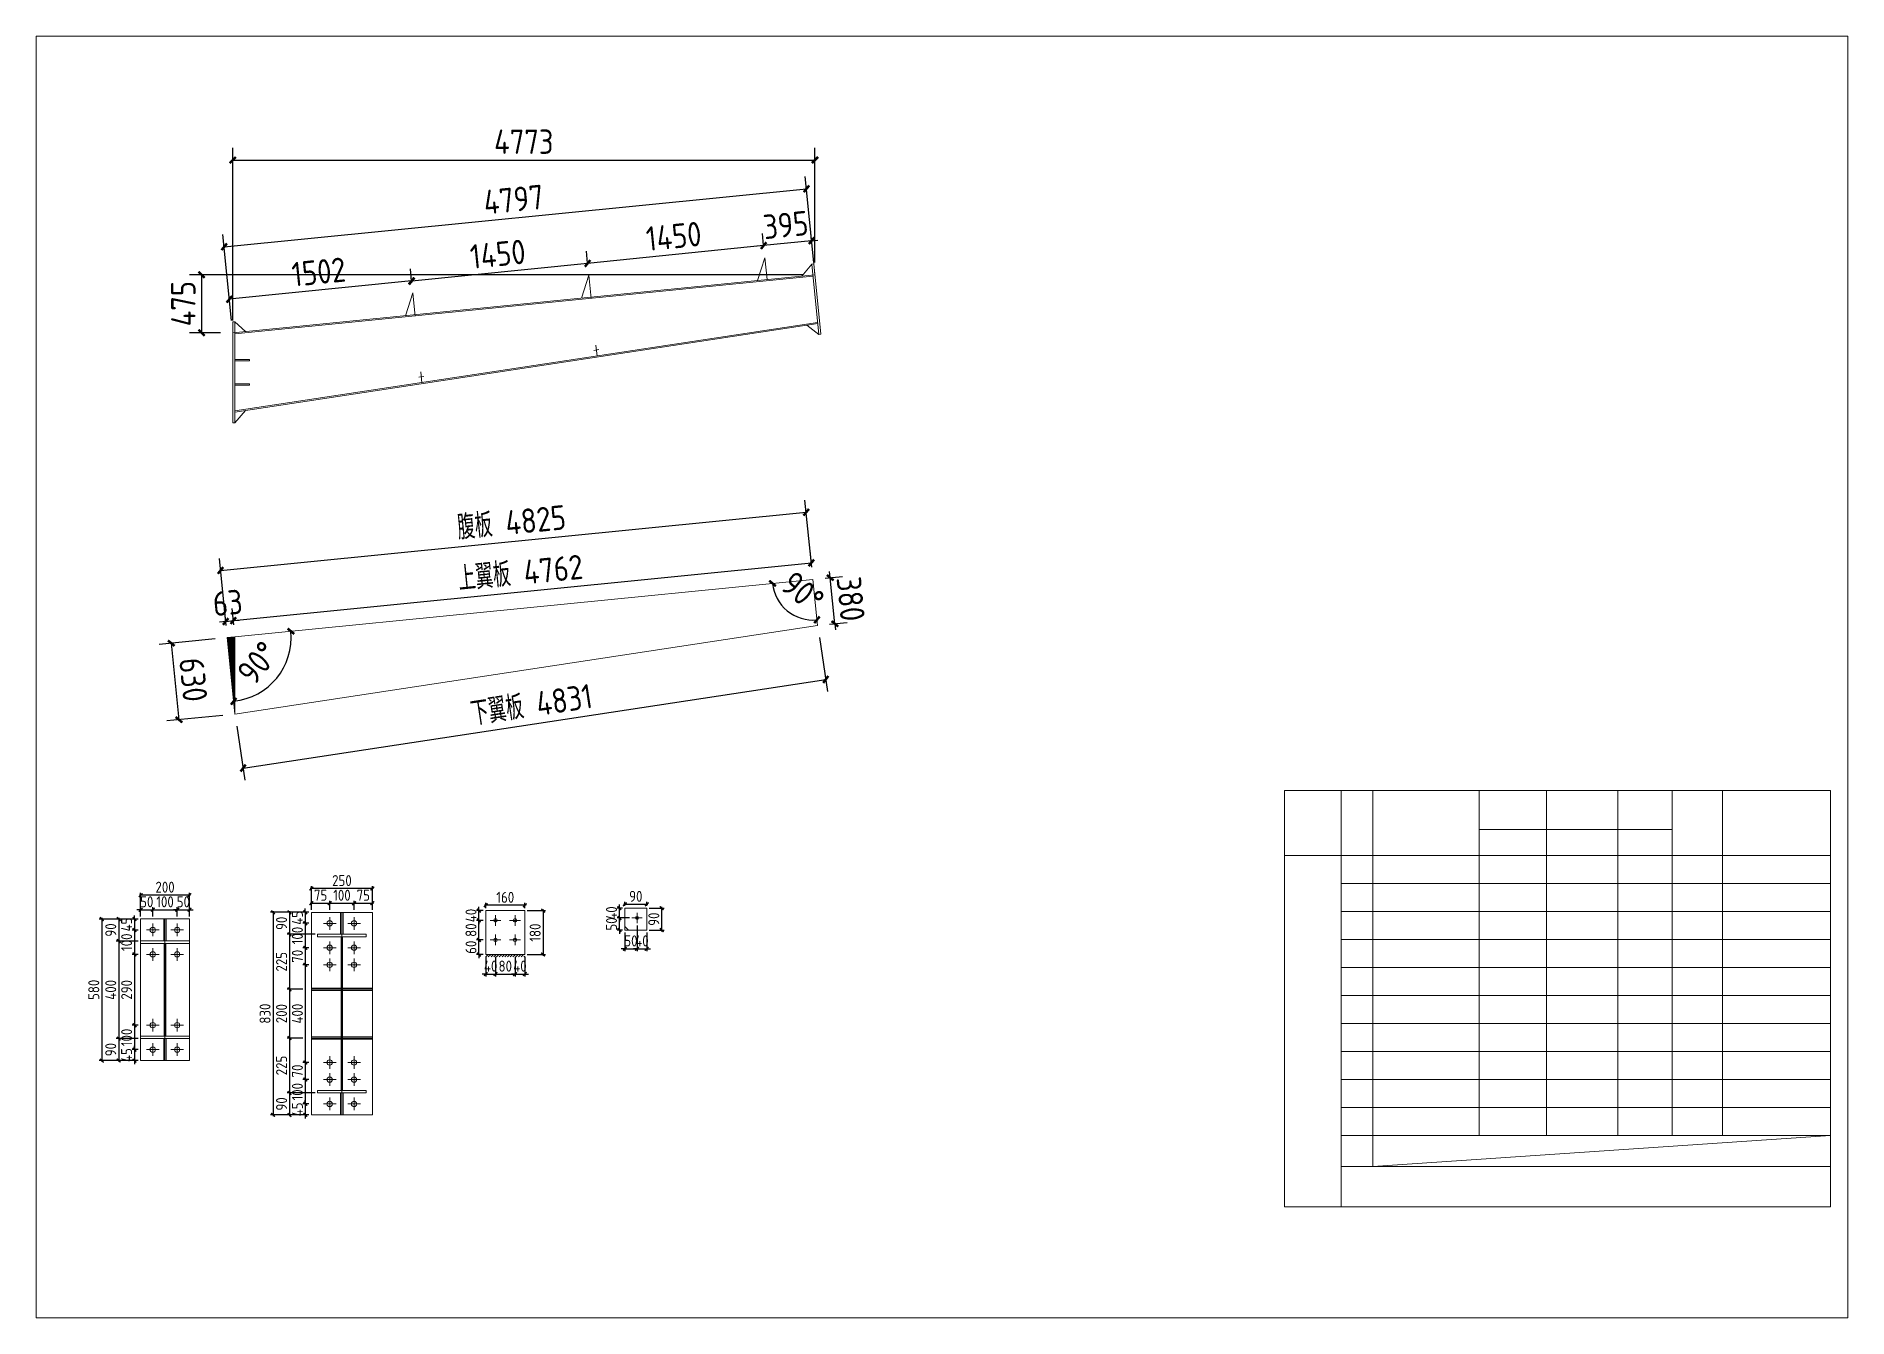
# Model space of a CAD drawing. Extents: x 485428 to 797698, y 56414 to 211814.
# Drawn here: x 733738 to 748588, y 113114 to 123614 of the extents above; entities that cross this region are included whole.
import ezdxf

# ---------------------------------------------------------------- set-up
doc = ezdxf.new("R2010")
doc.units = 0
doc.header["$LTSCALE"] = 1000
doc.header["$MEASUREMENT"] = 0
doc.layers.add('钢架', color=7, linetype='Continuous', lineweight=25)
doc.styles.get("Standard").update_dxf_attribs({"font": 'gbenor.shx', "bigfont": 'gbcbig.shx'})
doc.dimstyles.get("Standard").update_dxf_attribs({"dimscale": 100, "dimtxt": 2, "dimasz": 0.4, "dimexe": 0.5, "dimexo": 1, "dimgap": 0.5, "dimtad": 1, "dimdec": 0, "dimzin": 0, "dimdsep": 46, "dimtxsty": 'Standard', "dimblk": 'ARCHTICK', "dimcen": 0.09, "dimadec": 0, "dimazin": 0, "dimtfac": 1, "dimtdec": 0, "dimtix": 1, "dimtmove": 2, "dimatfit": 3, "dimfxl": 1, "dimtolj": 1, "dimtzin": 0, "dimarcsym": 0})

msp = doc.modelspace()

# ---------------------------------------------------------------- blocks, each defined once
blk = doc.blocks.new('_ArchTick')
at = {"color": 0, "linetype": 'ByBlock', "const_width": 0.4}
blk.add_lwpolyline([(-0.5, -0.5), (0.5, 0.5)], dxfattribs=at)
blk = doc.blocks.new('*D2103')
at = {"color": 3, "lineweight": -2}
for p, q in [((740022, 121660), (734994, 121660)), ((735094, 121660), (735094, 121185)), ((735249, 121185), (734994, 121185))]:
    blk.add_line(p, q, dxfattribs=at)
at = {"layer": 'Defpoints', "color": 0}
for p in [(740122, 121660), (735094, 121185), (735349, 121185)]:
    blk.add_point(p, dxfattribs=at)
at = {"color": 3, "lineweight": -2, "xscale": 50, "yscale": 50, "zscale": 50}
for p, rotation in [((735094, 121660), 90), ((735094, 121185), 270)]:
    blk.add_blockref('_ArchTick', p, dxfattribs=dict(at, rotation=rotation))
at = {"color": 0, "lineweight": 15, "insert": (734944, 121423), "char_height": 200, "attachment_point": 5, "rotation": 90}
blk.add_mtext('\\A1;475', dxfattribs=at)
blk = doc.blocks.new('*D2075')
at = {"color": 3, "lineweight": -2}
for p, q in [((735349, 121285), (735349, 122700)), ((740122, 121760), (740122, 122700)), ((735349, 122600), (740122, 122600))]:
    blk.add_line(p, q, dxfattribs=at)
at = {"layer": 'Defpoints', "color": 0}
for p in [(740122, 122600), (740122, 121660), (735349, 121185)]:
    blk.add_point(p, dxfattribs=at)
at = {"color": 3, "lineweight": -2, "xscale": 50, "yscale": 50, "zscale": 50, "rotation": 180}
blk.add_blockref('_ArchTick', (735349, 122600), dxfattribs=at)
at = {"color": 3, "lineweight": -2, "xscale": 50, "yscale": 50, "zscale": 50}
blk.add_blockref('_ArchTick', (740122, 122600), dxfattribs=at)
at = {"color": 0, "lineweight": 15, "insert": (737735, 122750), "char_height": 200, "attachment_point": 5}
blk.add_mtext('\\A1;4773', dxfattribs=at)
blk = doc.blocks.new('*D2104')
at = {"color": 3, "lineweight": -2}
for p, q in [((739701, 121899), (739691, 121999)), ((740094, 121939), (739701, 121899)), ((740094, 121939), (740084, 122038)), ((740094, 121939), (740144, 121944)), ((739701, 121899), (739651, 121894))]:
    blk.add_line(p, q, dxfattribs=at)
at = {"layer": 'Defpoints', "color": 0}
for p in [(739701, 121899), (739711, 121799), (740104, 121839)]:
    blk.add_point(p, dxfattribs=at)
at = {"color": 3, "lineweight": -2, "xscale": 50, "yscale": 50, "zscale": 50}
for p, rotation in [((739701, 121899), 5.777421643194059), ((740094, 121939), 185.7774216431941)]:
    blk.add_blockref('_ArchTick', p, dxfattribs=dict(at, rotation=rotation))
at = {"color": 0, "lineweight": 15, "insert": (739882, 122068), "char_height": 200, "attachment_point": 5, "rotation": 5.7774}
blk.add_mtext('\\A1;395', dxfattribs=at)
blk = doc.blocks.new('*D2105')
at = {"color": 3, "lineweight": -2}
for p, q in [((739701, 121899), (739691, 121999)), ((738258, 121755), (738248, 121853)), ((739701, 121899), (738258, 121753))]:
    blk.add_line(p, q, dxfattribs=at)
at = {"layer": 'Defpoints', "color": 0}
for p in [(739711, 121799), (738258, 121753), (738268, 121655)]:
    blk.add_point(p, dxfattribs=at)
at = {"color": 3, "lineweight": -2, "xscale": 50, "yscale": 50, "zscale": 50}
for p, rotation in [((739701, 121899), 5.777421643287681), ((738258, 121753), 185.7774216432877)]:
    blk.add_blockref('_ArchTick', p, dxfattribs=dict(at, rotation=rotation))
at = {"color": 0, "lineweight": 15, "insert": (738964, 121975), "char_height": 200, "attachment_point": 5, "rotation": 5.7774}
blk.add_mtext('\\A1;1450', dxfattribs=at)
blk = doc.blocks.new('*D2106')
at = {"color": 3, "lineweight": -2}
for p, q in [((738258, 121755), (738248, 121853)), ((736815, 121609), (736806, 121707)), ((738258, 121753), (736816, 121607))]:
    blk.add_line(p, q, dxfattribs=at)
at = {"layer": 'Defpoints', "color": 0}
for p in [(738268, 121655), (736816, 121607), (736826, 121510)]:
    blk.add_point(p, dxfattribs=at)
at = {"color": 3, "lineweight": -2, "xscale": 50, "yscale": 50, "zscale": 50}
for p, rotation in [((738258, 121753), 5.777421643287681), ((736816, 121607), 185.7774216432877)]:
    blk.add_blockref('_ArchTick', p, dxfattribs=dict(at, rotation=rotation))
at = {"color": 0, "lineweight": 15, "insert": (737522, 121829), "char_height": 200, "attachment_point": 5, "rotation": 5.7774}
blk.add_mtext('\\A1;1450', dxfattribs=at)
blk = doc.blocks.new('*D2107')
at = {"color": 3, "lineweight": -2}
for p, q in [((736815, 121609), (736805, 121709)), ((735339, 121285), (735311, 121558)), ((736815, 121610), (735321, 121459))]:
    blk.add_line(p, q, dxfattribs=at)
at = {"layer": 'Defpoints', "color": 0}
for p in [(736826, 121510), (735321, 121459), (735349, 121185)]:
    blk.add_point(p, dxfattribs=at)
at = {"color": 3, "lineweight": -2, "xscale": 50, "yscale": 50, "zscale": 50}
for p, rotation in [((736815, 121610), 5.777421643287681), ((735321, 121459), 185.7774216432877)]:
    blk.add_blockref('_ArchTick', p, dxfattribs=dict(at, rotation=rotation))
at = {"color": 0, "lineweight": 15, "insert": (736053, 121683), "char_height": 200, "attachment_point": 5, "rotation": 5.7774}
blk.add_mtext('\\A1;1502', dxfattribs=at)
blk = doc.blocks.new('*D2108')
at = {"color": 3, "lineweight": -2}
for p, q in [((735279, 121889), (740052, 122364)), ((740112, 121759), (740042, 122464)), ((735339, 121285), (735269, 121989))]:
    blk.add_line(p, q, dxfattribs=at)
at = {"layer": 'Defpoints', "color": 0}
for p in [(740052, 122364), (740122, 121660), (735349, 121185)]:
    blk.add_point(p, dxfattribs=at)
at = {"color": 3, "lineweight": -2, "xscale": 50, "yscale": 50, "zscale": 50}
for p, rotation in [((740052, 122364), 5.679690358711365), ((735279, 121889), 185.6796903587114)]:
    blk.add_blockref('_ArchTick', p, dxfattribs=dict(at, rotation=rotation))
at = {"color": 0, "lineweight": 15, "insert": (737651, 122276), "char_height": 200, "attachment_point": 5, "rotation": 5.6797}
blk.add_mtext('\\A1;4797', dxfattribs=at)
blk = doc.blocks.new('*D2109')
at = {"color": 3, "lineweight": -2}
for p, q in [((735291, 118819), (735241, 118814)), ((735294, 118786), (735281, 118919)), ((735291, 118819), (735354, 118826)), ((735357, 118792), (735344, 118925)), ((735354, 118826), (735403, 118831))]:
    blk.add_line(p, q, dxfattribs=at)
at = {"layer": 'Defpoints', "color": 0}
for p in [(735354, 118826), (735304, 118687), (735367, 118693)]:
    blk.add_point(p, dxfattribs=at)
at = {"color": 3, "lineweight": -2, "xscale": 50, "yscale": 50, "zscale": 50}
for p, rotation in [((735291, 118819), 5.710593137494398), ((735354, 118826), 185.7105931374944)]:
    blk.add_blockref('_ArchTick', p, dxfattribs=dict(at, rotation=rotation))
at = {"color": 0, "lineweight": 15, "insert": (735307, 118972), "char_height": 200, "attachment_point": 5, "rotation": 5.7106}
blk.add_mtext('\\A1;63', dxfattribs=at)
blk = doc.blocks.new('*D2110')
at = {"color": 3, "lineweight": -2}
for p, q in [((740095, 119264), (740082, 119399)), ((735354, 118826), (740092, 119299)), ((735357, 118792), (735344, 118925))]:
    blk.add_line(p, q, dxfattribs=at)
at = {"layer": 'Defpoints', "color": 0}
for p in [(740092, 119299), (740105, 119164), (735367, 118693)]:
    blk.add_point(p, dxfattribs=at)
at = {"color": 3, "lineweight": -2, "xscale": 50, "yscale": 50, "zscale": 50}
for p, rotation in [((740092, 119299), 5.710593137575103), ((735354, 118826), 185.7105931375751)]:
    blk.add_blockref('_ArchTick', p, dxfattribs=dict(at, rotation=rotation))
at = {"color": 0, "lineweight": 15, "insert": (737707, 119218), "char_height": 200, "attachment_point": 5, "rotation": 5.7106}
blk.add_mtext('\\A1;上翼板 4762', dxfattribs=at)
blk = doc.blocks.new('*D2076')
at = {"color": 3, "lineweight": -2}
for p, q in [((735249, 119237), (740050, 119714)), ((740095, 119264), (740040, 119814)), ((735294, 118786), (735240, 119336))]:
    blk.add_line(p, q, dxfattribs=at)
at = {"layer": 'Defpoints', "color": 0}
for p in [(740050, 119714), (740105, 119164), (735304, 118687)]:
    blk.add_point(p, dxfattribs=at)
at = {"color": 3, "lineweight": -2, "xscale": 50, "yscale": 50, "zscale": 50}
for p, rotation in [((740050, 119714), 5.679869091041515), ((735249, 119237), 185.6798690910416)]:
    blk.add_blockref('_ArchTick', p, dxfattribs=dict(at, rotation=rotation))
at = {"color": 0, "lineweight": 15, "insert": (737634, 119631), "char_height": 200, "attachment_point": 5, "rotation": 5.6799}
blk.add_mtext('\\A1;腹板 4825', dxfattribs=at)
blk = doc.blocks.new('*D2111')
at = {"color": 3, "lineweight": -2}
for p, q in [((740158, 118687), (740225, 118245)), ((735434, 117618), (740210, 118344)), ((735382, 117961), (735449, 117519))]:
    blk.add_line(p, q, dxfattribs=at)
at = {"layer": 'Defpoints', "color": 0}
for p in [(740143, 118786), (740210, 118344), (735367, 118060)]:
    blk.add_point(p, dxfattribs=at)
at = {"color": 3, "lineweight": -2, "xscale": 50, "yscale": 50, "zscale": 50}
for p, rotation in [((740210, 118344), 8.64564635709541), ((735434, 117618), 188.6456463570954)]:
    blk.add_blockref('_ArchTick', p, dxfattribs=dict(at, rotation=rotation))
at = {"color": 0, "lineweight": 15, "insert": (737799, 118136), "char_height": 200, "attachment_point": 5, "rotation": 8.6456}
blk.add_mtext('\\A1;下翼板 4831', dxfattribs=at)
blk = doc.blocks.new('*D2112')
at = {"color": 3, "lineweight": -2}
for p, q in [((740205, 119174), (740347, 119188)), ((740247, 119178), (740242, 119228)), ((740285, 118800), (740247, 119178)), ((740242, 118796), (740385, 118810)), ((740285, 118800), (740290, 118750))]:
    blk.add_line(p, q, dxfattribs=at)
at = {"layer": 'Defpoints', "color": 0}
for p in [(740105, 119164), (740247, 119178), (740143, 118786)]:
    blk.add_point(p, dxfattribs=at)
at = {"color": 3, "lineweight": -2, "xscale": 50, "yscale": 50, "zscale": 50}
for p, rotation in [((740247, 119178), 275.7105931374983), ((740285, 118800), 95.71059313749835)]:
    blk.add_blockref('_ArchTick', p, dxfattribs=dict(at, rotation=rotation))
at = {"color": 0, "lineweight": 15, "insert": (740415, 119004), "char_height": 200, "attachment_point": 5, "rotation": 275.7106}
blk.add_mtext('\\A1;380', dxfattribs=at)
blk = doc.blocks.new('*D2113')
at = {"color": 3, "lineweight": -2}
for p, q in [((735205, 118677), (734746, 118631)), ((734845, 118641), (734908, 118014)), ((735267, 118050), (734808, 118004))]:
    blk.add_line(p, q, dxfattribs=at)
at = {"layer": 'Defpoints', "color": 0}
for p in [(735304, 118687), (735367, 118060), (734908, 118014)]:
    blk.add_point(p, dxfattribs=at)
at = {"color": 3, "lineweight": -2, "xscale": 50, "yscale": 50, "zscale": 50}
for p, rotation in [((734845, 118641), 95.71059313748569), ((734908, 118014), 275.7105931374857)]:
    blk.add_blockref('_ArchTick', p, dxfattribs=dict(at, rotation=rotation))
at = {"color": 0, "lineweight": 15, "insert": (735026, 118342), "char_height": 200, "attachment_point": 5, "rotation": 275.7106}
blk.add_mtext('\\A1;630', dxfattribs=at)
blk = doc.blocks.new('*D2077')
at = {"color": 0, "lineweight": -2}
blk.add_arc((735304, 118687), 524, 275.7106, 5.6795, dxfattribs=at)
at = {"layer": 'Defpoints', "color": 0}
for p in [(740105, 119164), (735304, 118687), (735367, 118693), (735610, 118261), (735367, 118060)]:
    blk.add_point(p, dxfattribs=at)
at = {"color": 0, "lineweight": -2, "xscale": 50, "yscale": 50, "zscale": 50}
for p, rotation in [((735826, 118739), 95.67946262486774), ((735356, 118165), 185.7105931374774)]:
    blk.add_blockref('_ArchTick', p, dxfattribs=dict(at, rotation=rotation))
at = {"color": 0, "lineweight": 15, "insert": (735555, 118481), "char_height": 200, "attachment_point": 5, "rotation": 50.695}
blk.add_mtext('\\A1;90°', dxfattribs=at)
blk = doc.blocks.new('*D2078')
at = {"color": 3, "lineweight": -2}
for p, q in [((734594, 116457), (734564, 116457)), ((734594, 116401), (734594, 116477)), ((734594, 116457), (734694, 116457)), ((734694, 116401), (734694, 116477)), ((734694, 116457), (734724, 116457))]:
    blk.add_line(p, q, dxfattribs=at)
at = {"layer": 'Defpoints', "color": 0}
for p in [(734694, 116457), (734594, 116381), (734694, 116381)]:
    blk.add_point(p, dxfattribs=at)
at = {"color": 3, "lineweight": -2, "xscale": 30, "yscale": 30, "zscale": 30}
blk.add_blockref('_ArchTick', (734594, 116457), dxfattribs=at)
at = {"color": 3, "lineweight": -2, "xscale": 30, "yscale": 30, "zscale": 30, "rotation": 180}
blk.add_blockref('_ArchTick', (734694, 116457), dxfattribs=at)
at = {"color": 0, "lineweight": 15, "insert": (734644, 116522), "char_height": 90, "attachment_point": 5}
blk.add_mtext('\\A1;50', dxfattribs=at)
blk = doc.blocks.new('*D2056')
at = {"color": 3, "lineweight": -2}
for p, q in [((734684, 116457), (734904, 116457)), ((734694, 116401), (734694, 116477)), ((734894, 116401), (734894, 116477))]:
    blk.add_line(p, q, dxfattribs=at)
at = {"layer": 'Defpoints', "color": 0}
for p in [(734894, 116457), (734694, 116381), (734894, 116381)]:
    blk.add_point(p, dxfattribs=at)
at = {"color": 3, "lineweight": -2, "xscale": 30, "yscale": 30, "zscale": 30, "rotation": 180}
blk.add_blockref('_ArchTick', (734694, 116457), dxfattribs=at)
at = {"color": 3, "lineweight": -2, "xscale": 30, "yscale": 30, "zscale": 30}
blk.add_blockref('_ArchTick', (734894, 116457), dxfattribs=at)
at = {"color": 0, "lineweight": 15, "insert": (734794, 116522), "char_height": 90, "attachment_point": 5}
blk.add_mtext('\\A1;100', dxfattribs=at)
blk = doc.blocks.new('*D2079')
at = {"color": 3, "lineweight": -2}
for p, q in [((734894, 116457), (734864, 116457)), ((734894, 116401), (734894, 116477)), ((734894, 116457), (734994, 116457)), ((734994, 116401), (734994, 116477)), ((734994, 116457), (735024, 116457))]:
    blk.add_line(p, q, dxfattribs=at)
at = {"layer": 'Defpoints', "color": 0}
for p in [(734994, 116457), (734894, 116381), (734994, 116381)]:
    blk.add_point(p, dxfattribs=at)
at = {"color": 3, "lineweight": -2, "xscale": 30, "yscale": 30, "zscale": 30}
blk.add_blockref('_ArchTick', (734894, 116457), dxfattribs=at)
at = {"color": 3, "lineweight": -2, "xscale": 30, "yscale": 30, "zscale": 30, "rotation": 180}
blk.add_blockref('_ArchTick', (734994, 116457), dxfattribs=at)
at = {"color": 0, "lineweight": 15, "insert": (734944, 116522), "char_height": 90, "attachment_point": 5}
blk.add_mtext('\\A1;50', dxfattribs=at)
blk = doc.blocks.new('*D2057')
at = {"color": 3, "lineweight": -2}
for p, q in [((734574, 116381), (734524, 116381)), ((734574, 116291), (734524, 116291)), ((734544, 116381), (734544, 116411)), ((734544, 116381), (734544, 116291)), ((734544, 116291), (734544, 116261))]:
    blk.add_line(p, q, dxfattribs=at)
at = {"layer": 'Defpoints', "color": 0}
for p in [(734544, 116291), (734594, 116381), (734594, 116291)]:
    blk.add_point(p, dxfattribs=at)
at = {"color": 3, "lineweight": -2, "xscale": 30, "yscale": 30, "zscale": 30}
for p, rotation in [((734544, 116381), 270), ((734544, 116291), 90)]:
    blk.add_blockref('_ArchTick', p, dxfattribs=dict(at, rotation=rotation))
at = {"color": 0, "lineweight": 15, "insert": (734479, 116336), "char_height": 90, "attachment_point": 5, "rotation": 90}
blk.add_mtext('\\A1;45', dxfattribs=at)
blk = doc.blocks.new('*D2058')
at = {"color": 3, "lineweight": -2}
for p, q in [((734574, 116291), (734524, 116291)), ((734544, 116301), (734544, 116081)), ((734574, 116091), (734524, 116091))]:
    blk.add_line(p, q, dxfattribs=at)
at = {"layer": 'Defpoints', "color": 0}
for p in [(734594, 116291), (734544, 116091), (734594, 116091)]:
    blk.add_point(p, dxfattribs=at)
at = {"color": 3, "lineweight": -2, "xscale": 30, "yscale": 30, "zscale": 30}
for p, rotation in [((734544, 116291), 90), ((734544, 116091), 270)]:
    blk.add_blockref('_ArchTick', p, dxfattribs=dict(at, rotation=rotation))
at = {"color": 0, "lineweight": 15, "insert": (734479, 116191), "char_height": 90, "attachment_point": 5, "rotation": 90}
blk.add_mtext('\\A1;100', dxfattribs=at)
blk = doc.blocks.new('*D2059')
at = {"color": 3, "lineweight": -2}
for p, q in [((734574, 116091), (734524, 116091)), ((734544, 116101), (734544, 115501)), ((734574, 115511), (734524, 115511))]:
    blk.add_line(p, q, dxfattribs=at)
at = {"layer": 'Defpoints', "color": 0}
for p in [(734594, 116091), (734544, 115511), (734594, 115511)]:
    blk.add_point(p, dxfattribs=at)
at = {"color": 3, "lineweight": -2, "xscale": 30, "yscale": 30, "zscale": 30}
for p, rotation in [((734544, 116091), 90), ((734544, 115511), 270)]:
    blk.add_blockref('_ArchTick', p, dxfattribs=dict(at, rotation=rotation))
at = {"color": 0, "lineweight": 15, "insert": (734479, 115801), "char_height": 90, "attachment_point": 5, "rotation": 90}
blk.add_mtext('\\A1;290', dxfattribs=at)
blk = doc.blocks.new('*D2060')
at = {"color": 3, "lineweight": -2}
for p, q in [((734574, 115511), (734524, 115511)), ((734544, 115521), (734544, 115301)), ((734574, 115311), (734524, 115311))]:
    blk.add_line(p, q, dxfattribs=at)
at = {"layer": 'Defpoints', "color": 0}
for p in [(734594, 115511), (734544, 115311), (734594, 115311)]:
    blk.add_point(p, dxfattribs=at)
at = {"color": 3, "lineweight": -2, "xscale": 30, "yscale": 30, "zscale": 30}
for p, rotation in [((734544, 115511), 90), ((734544, 115311), 270)]:
    blk.add_blockref('_ArchTick', p, dxfattribs=dict(at, rotation=rotation))
at = {"color": 0, "lineweight": 15, "insert": (734479, 115411), "char_height": 90, "attachment_point": 5, "rotation": 90}
blk.add_mtext('\\A1;100', dxfattribs=at)
blk = doc.blocks.new('*D2061')
at = {"color": 3, "lineweight": -2}
for p, q in [((734574, 115311), (734524, 115311)), ((734544, 115311), (734544, 115341)), ((734544, 115311), (734544, 115221)), ((734574, 115221), (734524, 115221)), ((734544, 115221), (734544, 115191))]:
    blk.add_line(p, q, dxfattribs=at)
at = {"layer": 'Defpoints', "color": 0}
for p in [(734594, 115311), (734544, 115221), (734594, 115221)]:
    blk.add_point(p, dxfattribs=at)
at = {"color": 3, "lineweight": -2, "xscale": 30, "yscale": 30, "zscale": 30}
for p, rotation in [((734544, 115311), 270), ((734544, 115221), 90)]:
    blk.add_blockref('_ArchTick', p, dxfattribs=dict(at, rotation=rotation))
at = {"color": 0, "lineweight": 15, "insert": (734479, 115266), "char_height": 90, "attachment_point": 5, "rotation": 90}
blk.add_mtext('\\A1;45', dxfattribs=at)
blk = doc.blocks.new('*D2080')
at = {"color": 3, "lineweight": -2}
for p, q in [((734574, 116381), (734394, 116381)), ((734414, 116391), (734414, 116191)), ((734574, 116201), (734394, 116201))]:
    blk.add_line(p, q, dxfattribs=at)
at = {"layer": 'Defpoints', "color": 0}
for p in [(734594, 116381), (734414, 116201), (734594, 116201)]:
    blk.add_point(p, dxfattribs=at)
at = {"color": 3, "lineweight": -2, "xscale": 30, "yscale": 30, "zscale": 30}
for p, rotation in [((734414, 116381), 90), ((734414, 116201), 270)]:
    blk.add_blockref('_ArchTick', p, dxfattribs=dict(at, rotation=rotation))
at = {"color": 0, "lineweight": 15, "insert": (734349, 116291), "char_height": 90, "attachment_point": 5, "rotation": 90}
blk.add_mtext('\\A1;90', dxfattribs=at)
blk = doc.blocks.new('*D2081')
at = {"color": 3, "lineweight": -2}
for p, q in [((734574, 116201), (734394, 116201)), ((734414, 116211), (734414, 115391)), ((734574, 115401), (734394, 115401))]:
    blk.add_line(p, q, dxfattribs=at)
at = {"layer": 'Defpoints', "color": 0}
for p in [(734594, 116201), (734414, 115401), (734594, 115401)]:
    blk.add_point(p, dxfattribs=at)
at = {"color": 3, "lineweight": -2, "xscale": 30, "yscale": 30, "zscale": 30}
for p, rotation in [((734414, 116201), 90), ((734414, 115401), 270)]:
    blk.add_blockref('_ArchTick', p, dxfattribs=dict(at, rotation=rotation))
at = {"color": 0, "lineweight": 15, "insert": (734349, 115801), "char_height": 90, "attachment_point": 5, "rotation": 90}
blk.add_mtext('\\A1;400', dxfattribs=at)
blk = doc.blocks.new('*D2082')
at = {"color": 3, "lineweight": -2}
for p, q in [((734574, 115401), (734394, 115401)), ((734414, 115411), (734414, 115211)), ((734574, 115221), (734394, 115221))]:
    blk.add_line(p, q, dxfattribs=at)
at = {"layer": 'Defpoints', "color": 0}
for p in [(734594, 115401), (734414, 115221), (734594, 115221)]:
    blk.add_point(p, dxfattribs=at)
at = {"color": 3, "lineweight": -2, "xscale": 30, "yscale": 30, "zscale": 30}
for p, rotation in [((734414, 115401), 90), ((734414, 115221), 270)]:
    blk.add_blockref('_ArchTick', p, dxfattribs=dict(at, rotation=rotation))
at = {"color": 0, "lineweight": 15, "insert": (734349, 115311), "char_height": 90, "attachment_point": 5, "rotation": 90}
blk.add_mtext('\\A1;90', dxfattribs=at)
blk = doc.blocks.new('*D2083')
at = {"color": 3, "lineweight": -2}
for p, q in [((734574, 116381), (734255, 116381)), ((734275, 116391), (734275, 115211)), ((734574, 115221), (734255, 115221))]:
    blk.add_line(p, q, dxfattribs=at)
at = {"layer": 'Defpoints', "color": 0}
for p in [(734594, 116381), (734275, 115221), (734594, 115221)]:
    blk.add_point(p, dxfattribs=at)
at = {"color": 3, "lineweight": -2, "xscale": 30, "yscale": 30, "zscale": 30}
for p, rotation in [((734275, 116381), 90), ((734275, 115221), 270)]:
    blk.add_blockref('_ArchTick', p, dxfattribs=dict(at, rotation=rotation))
at = {"color": 0, "lineweight": 15, "insert": (734210, 115801), "char_height": 90, "attachment_point": 5, "rotation": 90}
blk.add_mtext('\\A1;580', dxfattribs=at)
blk = doc.blocks.new('*D2084')
at = {"color": 3, "lineweight": -2}
for p, q in [((735004, 116577), (734584, 116577)), ((734594, 116401), (734594, 116597)), ((734994, 116401), (734994, 116597))]:
    blk.add_line(p, q, dxfattribs=at)
at = {"layer": 'Defpoints', "color": 0}
for p in [(734594, 116577), (734594, 116381), (734994, 116381)]:
    blk.add_point(p, dxfattribs=at)
at = {"color": 3, "lineweight": -2, "xscale": 30, "yscale": 30, "zscale": 30, "rotation": 180}
blk.add_blockref('_ArchTick', (734594, 116577), dxfattribs=at)
at = {"color": 3, "lineweight": -2, "xscale": 30, "yscale": 30, "zscale": 30}
blk.add_blockref('_ArchTick', (734994, 116577), dxfattribs=at)
at = {"color": 0, "lineweight": 15, "insert": (734794, 116642), "char_height": 90, "attachment_point": 5}
blk.add_mtext('\\A1;200', dxfattribs=at)
blk = doc.blocks.new('*D2085')
at = {"color": 3, "lineweight": -2}
for p, q in [((735984, 116511), (736154, 116511)), ((735994, 116456), (735994, 116531)), ((736144, 116456), (736144, 116531))]:
    blk.add_line(p, q, dxfattribs=at)
at = {"layer": 'Defpoints', "color": 0}
for p in [(735994, 116436), (736144, 116511), (736144, 116436)]:
    blk.add_point(p, dxfattribs=at)
at = {"color": 3, "lineweight": -2, "xscale": 30, "yscale": 30, "zscale": 30, "rotation": 180}
blk.add_blockref('_ArchTick', (735994, 116511), dxfattribs=at)
at = {"color": 3, "lineweight": -2, "xscale": 30, "yscale": 30, "zscale": 30}
blk.add_blockref('_ArchTick', (736144, 116511), dxfattribs=at)
at = {"color": 0, "lineweight": 15, "insert": (736069, 116576), "char_height": 90, "attachment_point": 5}
blk.add_mtext('\\A1;75', dxfattribs=at)
blk = doc.blocks.new('*D2062')
at = {"color": 3, "lineweight": -2}
for p, q in [((736134, 116511), (736354, 116511)), ((736144, 116456), (736144, 116531)), ((736344, 116456), (736344, 116531))]:
    blk.add_line(p, q, dxfattribs=at)
at = {"layer": 'Defpoints', "color": 0}
for p in [(736144, 116436), (736344, 116511), (736344, 116436)]:
    blk.add_point(p, dxfattribs=at)
at = {"color": 3, "lineweight": -2, "xscale": 30, "yscale": 30, "zscale": 30, "rotation": 180}
blk.add_blockref('_ArchTick', (736144, 116511), dxfattribs=at)
at = {"color": 3, "lineweight": -2, "xscale": 30, "yscale": 30, "zscale": 30}
blk.add_blockref('_ArchTick', (736344, 116511), dxfattribs=at)
at = {"color": 0, "lineweight": 15, "insert": (736244, 116576), "char_height": 90, "attachment_point": 5}
blk.add_mtext('\\A1;100', dxfattribs=at)
blk = doc.blocks.new('*D2086')
at = {"color": 3, "lineweight": -2}
for p, q in [((736334, 116511), (736504, 116511)), ((736344, 116456), (736344, 116531)), ((736494, 116456), (736494, 116531))]:
    blk.add_line(p, q, dxfattribs=at)
at = {"layer": 'Defpoints', "color": 0}
for p in [(736344, 116436), (736494, 116511), (736494, 116436)]:
    blk.add_point(p, dxfattribs=at)
at = {"color": 3, "lineweight": -2, "xscale": 30, "yscale": 30, "zscale": 30, "rotation": 180}
blk.add_blockref('_ArchTick', (736344, 116511), dxfattribs=at)
at = {"color": 3, "lineweight": -2, "xscale": 30, "yscale": 30, "zscale": 30}
blk.add_blockref('_ArchTick', (736494, 116511), dxfattribs=at)
at = {"color": 0, "lineweight": 15, "insert": (736419, 116576), "char_height": 90, "attachment_point": 5}
blk.add_mtext('\\A1;75', dxfattribs=at)
blk = doc.blocks.new('*D2063')
at = {"color": 3, "lineweight": -2}
for p, q in [((735974, 116436), (735924, 116436)), ((735944, 116436), (735944, 116466)), ((735944, 116436), (735944, 116346)), ((735974, 116346), (735924, 116346)), ((735944, 116346), (735944, 116316))]:
    blk.add_line(p, q, dxfattribs=at)
at = {"layer": 'Defpoints', "color": 0}
for p in [(735994, 116436), (735944, 116346), (735994, 116346)]:
    blk.add_point(p, dxfattribs=at)
at = {"color": 3, "lineweight": -2, "xscale": 30, "yscale": 30, "zscale": 30}
for p, rotation in [((735944, 116436), 270), ((735944, 116346), 90)]:
    blk.add_blockref('_ArchTick', p, dxfattribs=dict(at, rotation=rotation))
at = {"color": 0, "lineweight": 15, "insert": (735879, 116391), "char_height": 90, "attachment_point": 5, "rotation": 90}
blk.add_mtext('\\A1;45', dxfattribs=at)
blk = doc.blocks.new('*D2064')
at = {"color": 3, "lineweight": -2}
for p, q in [((735974, 116346), (735924, 116346)), ((735944, 116356), (735944, 116136)), ((735974, 116146), (735924, 116146))]:
    blk.add_line(p, q, dxfattribs=at)
at = {"layer": 'Defpoints', "color": 0}
for p in [(735994, 116346), (735944, 116146), (735994, 116146)]:
    blk.add_point(p, dxfattribs=at)
at = {"color": 3, "lineweight": -2, "xscale": 30, "yscale": 30, "zscale": 30}
for p, rotation in [((735944, 116346), 90), ((735944, 116146), 270)]:
    blk.add_blockref('_ArchTick', p, dxfattribs=dict(at, rotation=rotation))
at = {"color": 0, "lineweight": 15, "insert": (735879, 116246), "char_height": 90, "attachment_point": 5, "rotation": 90}
blk.add_mtext('\\A1;100', dxfattribs=at)
blk = doc.blocks.new('*D2065')
at = {"color": 3, "lineweight": -2}
for p, q in [((735974, 116146), (735924, 116146)), ((735944, 116156), (735944, 115996)), ((735974, 116006), (735924, 116006))]:
    blk.add_line(p, q, dxfattribs=at)
at = {"layer": 'Defpoints', "color": 0}
for p in [(735994, 116146), (735944, 116006), (735994, 116006)]:
    blk.add_point(p, dxfattribs=at)
at = {"color": 3, "lineweight": -2, "xscale": 30, "yscale": 30, "zscale": 30}
for p, rotation in [((735944, 116146), 90), ((735944, 116006), 270)]:
    blk.add_blockref('_ArchTick', p, dxfattribs=dict(at, rotation=rotation))
at = {"color": 0, "lineweight": 15, "insert": (735879, 116076), "char_height": 90, "attachment_point": 5, "rotation": 90}
blk.add_mtext('\\A1;70', dxfattribs=at)
blk = doc.blocks.new('*D2066')
at = {"color": 3, "lineweight": -2}
for p, q in [((735974, 116006), (735924, 116006)), ((735944, 116016), (735944, 115196)), ((735974, 115206), (735924, 115206))]:
    blk.add_line(p, q, dxfattribs=at)
at = {"layer": 'Defpoints', "color": 0}
for p in [(735994, 116006), (735944, 115206), (735994, 115206)]:
    blk.add_point(p, dxfattribs=at)
at = {"color": 3, "lineweight": -2, "xscale": 30, "yscale": 30, "zscale": 30}
for p, rotation in [((735944, 116006), 90), ((735944, 115206), 270)]:
    blk.add_blockref('_ArchTick', p, dxfattribs=dict(at, rotation=rotation))
at = {"color": 0, "lineweight": 15, "insert": (735879, 115606), "char_height": 90, "attachment_point": 5, "rotation": 90}
blk.add_mtext('\\A1;400', dxfattribs=at)
blk = doc.blocks.new('*D2067')
at = {"color": 3, "lineweight": -2}
for p, q in [((735974, 115206), (735924, 115206)), ((735944, 115216), (735944, 115056)), ((735974, 115066), (735924, 115066))]:
    blk.add_line(p, q, dxfattribs=at)
at = {"layer": 'Defpoints', "color": 0}
for p in [(735994, 115206), (735944, 115066), (735994, 115066)]:
    blk.add_point(p, dxfattribs=at)
at = {"color": 3, "lineweight": -2, "xscale": 30, "yscale": 30, "zscale": 30}
for p, rotation in [((735944, 115206), 90), ((735944, 115066), 270)]:
    blk.add_blockref('_ArchTick', p, dxfattribs=dict(at, rotation=rotation))
at = {"color": 0, "lineweight": 15, "insert": (735879, 115136), "char_height": 90, "attachment_point": 5, "rotation": 90}
blk.add_mtext('\\A1;70', dxfattribs=at)
blk = doc.blocks.new('*D2068')
at = {"color": 3, "lineweight": -2}
for p, q in [((735974, 115066), (735924, 115066)), ((735944, 115076), (735944, 114856)), ((735974, 114866), (735924, 114866))]:
    blk.add_line(p, q, dxfattribs=at)
at = {"layer": 'Defpoints', "color": 0}
for p in [(735994, 115066), (735944, 114866), (735994, 114866)]:
    blk.add_point(p, dxfattribs=at)
at = {"color": 3, "lineweight": -2, "xscale": 30, "yscale": 30, "zscale": 30}
for p, rotation in [((735944, 115066), 90), ((735944, 114866), 270)]:
    blk.add_blockref('_ArchTick', p, dxfattribs=dict(at, rotation=rotation))
at = {"color": 0, "lineweight": 15, "insert": (735879, 114966), "char_height": 90, "attachment_point": 5, "rotation": 90}
blk.add_mtext('\\A1;100', dxfattribs=at)
blk = doc.blocks.new('*D2087')
at = {"color": 3, "lineweight": -2}
for p, q in [((735974, 114866), (735924, 114866)), ((735944, 114866), (735944, 114896)), ((735944, 114866), (735944, 114776)), ((735974, 114776), (735924, 114776)), ((735944, 114776), (735944, 114746))]:
    blk.add_line(p, q, dxfattribs=at)
at = {"layer": 'Defpoints', "color": 0}
for p in [(735994, 114866), (735944, 114776), (735994, 114776)]:
    blk.add_point(p, dxfattribs=at)
at = {"color": 3, "lineweight": -2, "xscale": 30, "yscale": 30, "zscale": 30}
for p, rotation in [((735944, 114866), 270), ((735944, 114776), 90)]:
    blk.add_blockref('_ArchTick', p, dxfattribs=dict(at, rotation=rotation))
at = {"color": 0, "lineweight": 15, "insert": (735879, 114821), "char_height": 90, "attachment_point": 5, "rotation": 90}
blk.add_mtext('\\A1;45', dxfattribs=at)
blk = doc.blocks.new('*D2088')
at = {"color": 3, "lineweight": -2}
for p, q in [((735974, 116436), (735794, 116436)), ((735814, 116446), (735814, 116246)), ((736024, 116256), (735794, 116256))]:
    blk.add_line(p, q, dxfattribs=at)
at = {"layer": 'Defpoints', "color": 0}
for p in [(735994, 116436), (735814, 116256), (736044, 116256)]:
    blk.add_point(p, dxfattribs=at)
at = {"color": 3, "lineweight": -2, "xscale": 30, "yscale": 30, "zscale": 30}
for p, rotation in [((735814, 116436), 90), ((735814, 116256), 270)]:
    blk.add_blockref('_ArchTick', p, dxfattribs=dict(at, rotation=rotation))
at = {"color": 0, "lineweight": 15, "insert": (735749, 116346), "char_height": 90, "attachment_point": 5, "rotation": 90}
blk.add_mtext('\\A1;90', dxfattribs=at)
blk = doc.blocks.new('*D2089')
at = {"color": 3, "lineweight": -2}
for p, q in [((736024, 116256), (735794, 116256)), ((735814, 116266), (735814, 115796)), ((735924, 115806), (735794, 115806))]:
    blk.add_line(p, q, dxfattribs=at)
at = {"layer": 'Defpoints', "color": 0}
for p in [(736044, 116256), (735814, 115806), (735944, 115806)]:
    blk.add_point(p, dxfattribs=at)
at = {"color": 3, "lineweight": -2, "xscale": 30, "yscale": 30, "zscale": 30}
for p, rotation in [((735814, 116256), 90), ((735814, 115806), 270)]:
    blk.add_blockref('_ArchTick', p, dxfattribs=dict(at, rotation=rotation))
at = {"color": 0, "lineweight": 15, "insert": (735749, 116031), "char_height": 90, "attachment_point": 5, "rotation": 90}
blk.add_mtext('\\A1;225', dxfattribs=at)
blk = doc.blocks.new('*D2069')
at = {"color": 3, "lineweight": -2}
for p, q in [((735924, 115806), (735794, 115806)), ((735814, 115816), (735814, 115396)), ((735924, 115406), (735794, 115406))]:
    blk.add_line(p, q, dxfattribs=at)
at = {"layer": 'Defpoints', "color": 0}
for p in [(735944, 115806), (735814, 115406), (735944, 115406)]:
    blk.add_point(p, dxfattribs=at)
at = {"color": 3, "lineweight": -2, "xscale": 30, "yscale": 30, "zscale": 30}
for p, rotation in [((735814, 115806), 90), ((735814, 115406), 270)]:
    blk.add_blockref('_ArchTick', p, dxfattribs=dict(at, rotation=rotation))
at = {"color": 0, "lineweight": 15, "insert": (735749, 115606), "char_height": 90, "attachment_point": 5, "rotation": 90}
blk.add_mtext('\\A1;200', dxfattribs=at)
blk = doc.blocks.new('*D2090')
at = {"color": 3, "lineweight": -2}
for p, q in [((735924, 115406), (735794, 115406)), ((735814, 115416), (735814, 114946)), ((736024, 114956), (735794, 114956))]:
    blk.add_line(p, q, dxfattribs=at)
at = {"layer": 'Defpoints', "color": 0}
for p in [(735944, 115406), (735814, 114956), (736044, 114956)]:
    blk.add_point(p, dxfattribs=at)
at = {"color": 3, "lineweight": -2, "xscale": 30, "yscale": 30, "zscale": 30}
for p, rotation in [((735814, 115406), 90), ((735814, 114956), 270)]:
    blk.add_blockref('_ArchTick', p, dxfattribs=dict(at, rotation=rotation))
at = {"color": 0, "lineweight": 15, "insert": (735749, 115181), "char_height": 90, "attachment_point": 5, "rotation": 90}
blk.add_mtext('\\A1;225', dxfattribs=at)
blk = doc.blocks.new('*D2091')
at = {"color": 3, "lineweight": -2}
for p, q in [((736024, 114956), (735794, 114956)), ((735814, 114966), (735814, 114766)), ((735974, 114776), (735794, 114776))]:
    blk.add_line(p, q, dxfattribs=at)
at = {"layer": 'Defpoints', "color": 0}
for p in [(736044, 114956), (735814, 114776), (735994, 114776)]:
    blk.add_point(p, dxfattribs=at)
at = {"color": 3, "lineweight": -2, "xscale": 30, "yscale": 30, "zscale": 30}
for p, rotation in [((735814, 114956), 90), ((735814, 114776), 270)]:
    blk.add_blockref('_ArchTick', p, dxfattribs=dict(at, rotation=rotation))
at = {"color": 0, "lineweight": 15, "insert": (735749, 114866), "char_height": 90, "attachment_point": 5, "rotation": 90}
blk.add_mtext('\\A1;90', dxfattribs=at)
blk = doc.blocks.new('*D2092')
at = {"color": 3, "lineweight": -2}
for p, q in [((735974, 116436), (735659, 116436)), ((735679, 116446), (735679, 114766)), ((735974, 114776), (735659, 114776))]:
    blk.add_line(p, q, dxfattribs=at)
at = {"layer": 'Defpoints', "color": 0}
for p in [(735994, 116436), (735679, 114776), (735994, 114776)]:
    blk.add_point(p, dxfattribs=at)
at = {"color": 3, "lineweight": -2, "xscale": 30, "yscale": 30, "zscale": 30}
for p, rotation in [((735679, 116436), 90), ((735679, 114776), 270)]:
    blk.add_blockref('_ArchTick', p, dxfattribs=dict(at, rotation=rotation))
at = {"color": 0, "lineweight": 15, "insert": (735614, 115606), "char_height": 90, "attachment_point": 5, "rotation": 90}
blk.add_mtext('\\A1;830', dxfattribs=at)
blk = doc.blocks.new('*D2093')
at = {"color": 3, "lineweight": -2}
for p, q in [((736504, 116631), (735984, 116631)), ((735994, 116456), (735994, 116651)), ((736494, 116456), (736494, 116651))]:
    blk.add_line(p, q, dxfattribs=at)
at = {"layer": 'Defpoints', "color": 0}
for p in [(735994, 116631), (735994, 116436), (736494, 116436)]:
    blk.add_point(p, dxfattribs=at)
at = {"color": 3, "lineweight": -2, "xscale": 30, "yscale": 30, "zscale": 30, "rotation": 180}
blk.add_blockref('_ArchTick', (735994, 116631), dxfattribs=at)
at = {"color": 3, "lineweight": -2, "xscale": 30, "yscale": 30, "zscale": 30}
blk.add_blockref('_ArchTick', (736494, 116631), dxfattribs=at)
at = {"color": 0, "lineweight": 15, "insert": (736244, 116696), "char_height": 90, "attachment_point": 5}
blk.add_mtext('\\A1;250', dxfattribs=at)
blk = doc.blocks.new('*D2094')
at = {"color": 3, "lineweight": -2}
for p, q in [((737423, 116070), (737423, 115910)), ((737503, 116070), (737503, 115910)), ((737423, 115930), (737393, 115930)), ((737423, 115930), (737503, 115930)), ((737503, 115930), (737533, 115930))]:
    blk.add_line(p, q, dxfattribs=at)
at = {"layer": 'Defpoints', "color": 0}
for p in [(737423, 116090), (737503, 116090), (737503, 115930)]:
    blk.add_point(p, dxfattribs=at)
at = {"color": 3, "lineweight": -2, "xscale": 30, "yscale": 30, "zscale": 30}
blk.add_blockref('_ArchTick', (737423, 115930), dxfattribs=at)
at = {"color": 3, "lineweight": -2, "xscale": 30, "yscale": 30, "zscale": 30, "rotation": 180}
blk.add_blockref('_ArchTick', (737503, 115930), dxfattribs=at)
at = {"color": 0, "lineweight": 15, "insert": (737463, 115995), "char_height": 90, "attachment_point": 5}
blk.add_mtext('\\A1;40', dxfattribs=at)
blk = doc.blocks.new('*D2070')
at = {"color": 3, "lineweight": -2}
for p, q in [((737503, 116070), (737503, 115910)), ((737663, 116070), (737663, 115910)), ((737493, 115930), (737673, 115930))]:
    blk.add_line(p, q, dxfattribs=at)
at = {"layer": 'Defpoints', "color": 0}
for p in [(737503, 116090), (737663, 116090), (737663, 115930)]:
    blk.add_point(p, dxfattribs=at)
at = {"color": 3, "lineweight": -2, "xscale": 30, "yscale": 30, "zscale": 30, "rotation": 180}
blk.add_blockref('_ArchTick', (737503, 115930), dxfattribs=at)
at = {"color": 3, "lineweight": -2, "xscale": 30, "yscale": 30, "zscale": 30}
blk.add_blockref('_ArchTick', (737663, 115930), dxfattribs=at)
at = {"color": 0, "lineweight": 15, "insert": (737583, 115995), "char_height": 90, "attachment_point": 5}
blk.add_mtext('\\A1;80', dxfattribs=at)
blk = doc.blocks.new('*D2071')
at = {"color": 3, "lineweight": -2}
for p, q in [((737663, 116070), (737663, 115910)), ((737743, 116070), (737743, 115910)), ((737663, 115930), (737633, 115930)), ((737663, 115930), (737743, 115930)), ((737743, 115930), (737773, 115930))]:
    blk.add_line(p, q, dxfattribs=at)
at = {"layer": 'Defpoints', "color": 0}
for p in [(737663, 116090), (737743, 116090), (737743, 115930)]:
    blk.add_point(p, dxfattribs=at)
at = {"color": 3, "lineweight": -2, "xscale": 30, "yscale": 30, "zscale": 30}
blk.add_blockref('_ArchTick', (737663, 115930), dxfattribs=at)
at = {"color": 3, "lineweight": -2, "xscale": 30, "yscale": 30, "zscale": 30, "rotation": 180}
blk.add_blockref('_ArchTick', (737743, 115930), dxfattribs=at)
at = {"color": 0, "lineweight": 15, "insert": (737703, 115995), "char_height": 90, "attachment_point": 5}
blk.add_mtext('\\A1;40', dxfattribs=at)
blk = doc.blocks.new('*D2072')
at = {"color": 3, "lineweight": -2}
for p, q in [((737403, 116210), (737347, 116210)), ((737367, 116210), (737367, 116240)), ((737367, 116090), (737367, 116210)), ((737403, 116090), (737347, 116090)), ((737367, 116090), (737367, 116060))]:
    blk.add_line(p, q, dxfattribs=at)
at = {"layer": 'Defpoints', "color": 0}
for p in [(737367, 116210), (737423, 116210), (737423, 116090)]:
    blk.add_point(p, dxfattribs=at)
at = {"color": 3, "lineweight": -2, "xscale": 30, "yscale": 30, "zscale": 30}
for p, rotation in [((737367, 116210), 270), ((737367, 116090), 90)]:
    blk.add_blockref('_ArchTick', p, dxfattribs=dict(at, rotation=rotation))
at = {"color": 0, "lineweight": 15, "insert": (737302, 116150), "char_height": 90, "attachment_point": 5, "rotation": 90}
blk.add_mtext('\\A1;60', dxfattribs=at)
blk = doc.blocks.new('*D2073')
at = {"color": 3, "lineweight": -2}
for p, q in [((737403, 116370), (737347, 116370)), ((737367, 116200), (737367, 116380)), ((737403, 116210), (737347, 116210))]:
    blk.add_line(p, q, dxfattribs=at)
at = {"layer": 'Defpoints', "color": 0}
for p in [(737367, 116370), (737423, 116370), (737423, 116210)]:
    blk.add_point(p, dxfattribs=at)
at = {"color": 3, "lineweight": -2, "xscale": 30, "yscale": 30, "zscale": 30}
for p, rotation in [((737367, 116370), 90), ((737367, 116210), 270)]:
    blk.add_blockref('_ArchTick', p, dxfattribs=dict(at, rotation=rotation))
at = {"color": 0, "lineweight": 15, "insert": (737302, 116290), "char_height": 90, "attachment_point": 5, "rotation": 90}
blk.add_mtext('\\A1;80', dxfattribs=at)
blk = doc.blocks.new('*D2095')
at = {"color": 3, "lineweight": -2}
for p, q in [((737403, 116450), (737347, 116450)), ((737367, 116450), (737367, 116480)), ((737367, 116370), (737367, 116450)), ((737403, 116370), (737347, 116370)), ((737367, 116370), (737367, 116340))]:
    blk.add_line(p, q, dxfattribs=at)
at = {"layer": 'Defpoints', "color": 0}
for p in [(737367, 116450), (737423, 116450), (737423, 116370)]:
    blk.add_point(p, dxfattribs=at)
at = {"color": 3, "lineweight": -2, "xscale": 30, "yscale": 30, "zscale": 30}
for p, rotation in [((737367, 116450), 270), ((737367, 116370), 90)]:
    blk.add_blockref('_ArchTick', p, dxfattribs=dict(at, rotation=rotation))
at = {"color": 0, "lineweight": 15, "insert": (737302, 116410), "char_height": 90, "attachment_point": 5, "rotation": 90}
blk.add_mtext('\\A1;40', dxfattribs=at)
blk = doc.blocks.new('*D2096')
at = {"color": 3, "lineweight": -2}
for p, q in [((737753, 116494), (737413, 116494)), ((737423, 116470), (737423, 116514)), ((737743, 116470), (737743, 116514))]:
    blk.add_line(p, q, dxfattribs=at)
at = {"layer": 'Defpoints', "color": 0}
for p in [(737423, 116494), (737423, 116450), (737743, 116450)]:
    blk.add_point(p, dxfattribs=at)
at = {"color": 3, "lineweight": -2, "xscale": 30, "yscale": 30, "zscale": 30, "rotation": 180}
blk.add_blockref('_ArchTick', (737423, 116494), dxfattribs=at)
at = {"color": 3, "lineweight": -2, "xscale": 30, "yscale": 30, "zscale": 30}
blk.add_blockref('_ArchTick', (737743, 116494), dxfattribs=at)
at = {"color": 0, "lineweight": 15, "insert": (737583, 116559), "char_height": 90, "attachment_point": 5}
blk.add_mtext('\\A1;160', dxfattribs=at)
blk = doc.blocks.new('*D2074')
at = {"color": 3, "lineweight": -2}
for p, q in [((737763, 116450), (737913, 116450)), ((737893, 116460), (737893, 116080)), ((737763, 116090), (737913, 116090))]:
    blk.add_line(p, q, dxfattribs=at)
at = {"layer": 'Defpoints', "color": 0}
for p in [(737743, 116450), (737743, 116090), (737893, 116090)]:
    blk.add_point(p, dxfattribs=at)
at = {"color": 3, "lineweight": -2, "xscale": 30, "yscale": 30, "zscale": 30}
for p, rotation in [((737893, 116450), 90), ((737893, 116090), 270)]:
    blk.add_blockref('_ArchTick', p, dxfattribs=dict(at, rotation=rotation))
at = {"color": 0, "lineweight": 15, "insert": (737828, 116270), "char_height": 90, "attachment_point": 5, "rotation": 90}
blk.add_mtext('\\A1;180', dxfattribs=at)
blk = doc.blocks.new('*D2097')
at = {"color": 3, "lineweight": -2}
for p, q in [((738663, 116328), (738663, 116117)), ((738563, 116137), (738533, 116137)), ((738563, 116270), (738563, 116117)), ((738563, 116137), (738663, 116137)), ((738663, 116137), (738693, 116137))]:
    blk.add_line(p, q, dxfattribs=at)
at = {"layer": 'Defpoints', "color": 0}
for p in [(738563, 116290), (738663, 116348), (738663, 116137)]:
    blk.add_point(p, dxfattribs=at)
at = {"color": 3, "lineweight": -2, "xscale": 30, "yscale": 30, "zscale": 30}
blk.add_blockref('_ArchTick', (738563, 116137), dxfattribs=at)
at = {"color": 3, "lineweight": -2, "xscale": 30, "yscale": 30, "zscale": 30, "rotation": 180}
blk.add_blockref('_ArchTick', (738663, 116137), dxfattribs=at)
at = {"color": 0, "lineweight": 15, "insert": (738613, 116202), "char_height": 90, "attachment_point": 5}
blk.add_mtext('\\A1;50', dxfattribs=at)
blk = doc.blocks.new('*D2098')
at = {"color": 3, "lineweight": -2}
for p, q in [((738663, 116328), (738663, 116117)), ((738663, 116137), (738633, 116137)), ((738663, 116137), (738743, 116137)), ((738743, 116270), (738743, 116117)), ((738743, 116137), (738773, 116137))]:
    blk.add_line(p, q, dxfattribs=at)
at = {"layer": 'Defpoints', "color": 0}
for p in [(738663, 116348), (738743, 116290), (738743, 116137)]:
    blk.add_point(p, dxfattribs=at)
at = {"color": 3, "lineweight": -2, "xscale": 30, "yscale": 30, "zscale": 30}
blk.add_blockref('_ArchTick', (738663, 116137), dxfattribs=at)
at = {"color": 3, "lineweight": -2, "xscale": 30, "yscale": 30, "zscale": 30, "rotation": 180}
blk.add_blockref('_ArchTick', (738743, 116137), dxfattribs=at)
at = {"color": 0, "lineweight": 15, "insert": (738703, 116202), "char_height": 90, "attachment_point": 5}
blk.add_mtext('\\A1;40', dxfattribs=at)
blk = doc.blocks.new('*D2099')
at = {"color": 3, "lineweight": -2}
for p, q in [((738601, 116390), (738499, 116390)), ((738543, 116290), (738499, 116290)), ((738519, 116390), (738519, 116420)), ((738519, 116290), (738519, 116390)), ((738519, 116290), (738519, 116260))]:
    blk.add_line(p, q, dxfattribs=at)
at = {"layer": 'Defpoints', "color": 0}
for p in [(738519, 116390), (738563, 116290), (738621, 116390)]:
    blk.add_point(p, dxfattribs=at)
at = {"color": 3, "lineweight": -2, "xscale": 30, "yscale": 30, "zscale": 30}
for p, rotation in [((738519, 116390), 270), ((738519, 116290), 90)]:
    blk.add_blockref('_ArchTick', p, dxfattribs=dict(at, rotation=rotation))
at = {"color": 0, "lineweight": 15, "insert": (738454, 116340), "char_height": 90, "attachment_point": 5, "rotation": 90}
blk.add_mtext('\\A1;50', dxfattribs=at)
blk = doc.blocks.new('*D2100')
at = {"color": 3, "lineweight": -2}
for p, q in [((738543, 116470), (738499, 116470)), ((738519, 116470), (738519, 116500)), ((738519, 116390), (738519, 116470)), ((738601, 116390), (738499, 116390)), ((738519, 116390), (738519, 116360))]:
    blk.add_line(p, q, dxfattribs=at)
at = {"layer": 'Defpoints', "color": 0}
for p in [(738519, 116470), (738563, 116470), (738621, 116390)]:
    blk.add_point(p, dxfattribs=at)
at = {"color": 3, "lineweight": -2, "xscale": 30, "yscale": 30, "zscale": 30}
for p, rotation in [((738519, 116470), 270), ((738519, 116390), 90)]:
    blk.add_blockref('_ArchTick', p, dxfattribs=dict(at, rotation=rotation))
at = {"color": 0, "lineweight": 15, "insert": (738454, 116430), "char_height": 90, "attachment_point": 5, "rotation": 90}
blk.add_mtext('\\A1;40', dxfattribs=at)
blk = doc.blocks.new('*D2101')
at = {"color": 3, "lineweight": -2}
for p, q in [((738553, 116502), (738753, 116502)), ((738563, 116490), (738563, 116522)), ((738743, 116490), (738743, 116522))]:
    blk.add_line(p, q, dxfattribs=at)
at = {"layer": 'Defpoints', "color": 0}
for p in [(738563, 116470), (738743, 116502), (738743, 116470)]:
    blk.add_point(p, dxfattribs=at)
at = {"color": 3, "lineweight": -2, "xscale": 30, "yscale": 30, "zscale": 30, "rotation": 180}
blk.add_blockref('_ArchTick', (738563, 116502), dxfattribs=at)
at = {"color": 3, "lineweight": -2, "xscale": 30, "yscale": 30, "zscale": 30}
blk.add_blockref('_ArchTick', (738743, 116502), dxfattribs=at)
at = {"color": 0, "lineweight": 15, "insert": (738653, 116567), "char_height": 90, "attachment_point": 5}
blk.add_mtext('\\A1;90', dxfattribs=at)
blk = doc.blocks.new('*D2102')
at = {"color": 3, "lineweight": -2}
for p, q in [((738763, 116470), (738886, 116470)), ((738866, 116280), (738866, 116480)), ((738763, 116290), (738886, 116290))]:
    blk.add_line(p, q, dxfattribs=at)
at = {"layer": 'Defpoints', "color": 0}
for p in [(738743, 116470), (738866, 116470), (738743, 116290)]:
    blk.add_point(p, dxfattribs=at)
at = {"color": 3, "lineweight": -2, "xscale": 30, "yscale": 30, "zscale": 30}
for p, rotation in [((738866, 116470), 90), ((738866, 116290), 270)]:
    blk.add_blockref('_ArchTick', p, dxfattribs=dict(at, rotation=rotation))
at = {"color": 0, "lineweight": 15, "insert": (738801, 116380), "char_height": 90, "attachment_point": 5, "rotation": 90}
blk.add_mtext('\\A1;90', dxfattribs=at)
blk = doc.blocks.new('*D3255')
at = {"color": 0, "lineweight": -2}
blk.add_arc((740105, 119164), 333, 185.6795, 275.7106, dxfattribs=at)
at = {"layer": 'Defpoints', "color": 0}
for p in [(740105, 119164), (740105, 119164), (739834, 118970), (735367, 118693), (740143, 118786)]:
    blk.add_point(p, dxfattribs=at)
at = {"color": 0, "lineweight": -2, "xscale": 50, "yscale": 50, "zscale": 50}
for p, rotation in [((739774, 119131), 95.67946262486751), ((740138, 118833), 5.7105931374928)]:
    blk.add_blockref('_ArchTick', p, dxfattribs=dict(at, rotation=rotation))
at = {"color": 0, "lineweight": 15, "insert": (740021, 119061), "char_height": 200, "attachment_point": 5, "rotation": 320.695}
blk.add_mtext('\\A1;90°', dxfattribs=at)

# ---------------------------------------------------------------- dimensions: what is measured, and where the dimension line sits
at = {"lineweight": 15}
for base, p1, p2, override, picture, middle in [((740122, 122599.9), (735348.9, 121185.3), (740122, 121660), {"dimtxt": 2, "dimasz": 0.5, "dimexe": 1, "dimexo": 1, "dimclrd": 3, "dimclre": 3}, '*D2075', (737735.4, 122749.9)), ((734693.6, 116456.9), (734593.6, 116381.4), (734693.6, 116381.4), {"dimtxt": 0.9, "dimasz": 0.3, "dimexe": 0.2, "dimexo": 0.2, "dimgap": 0.2, "dimlfac": 0.5, "dimdle": 0.1, "dimclrd": 3, "dimclre": 3}, '*D2078', (734643.6, 116521.9)), ((734893.6, 116456.9), (734693.6, 116381.4), (734893.6, 116381.4), {"dimtxt": 0.9, "dimasz": 0.3, "dimexe": 0.2, "dimexo": 0.2, "dimgap": 0.2, "dimlfac": 0.5, "dimdle": 0.1, "dimclrd": 3, "dimclre": 3}, '*D2056', (734793.6, 116521.9)), ((734993.6, 116456.9), (734893.6, 116381.4), (734993.6, 116381.4), {"dimtxt": 0.9, "dimasz": 0.3, "dimexe": 0.2, "dimexo": 0.2, "dimgap": 0.2, "dimlfac": 0.5, "dimdle": 0.1, "dimclrd": 3, "dimclre": 3}, '*D2079', (734943.6, 116521.9)), ((736143.6, 116511.2), (735993.6, 116435.7), (736143.6, 116435.7), {"dimtxt": 0.9, "dimasz": 0.3, "dimexe": 0.2, "dimexo": 0.2, "dimgap": 0.2, "dimlfac": 0.5, "dimdle": 0.1, "dimclrd": 3, "dimclre": 3}, '*D2085', (736068.6, 116576.2)), ((736343.6, 116511.2), (736143.6, 116435.7), (736343.6, 116435.7), {"dimtxt": 0.9, "dimasz": 0.3, "dimexe": 0.2, "dimexo": 0.2, "dimgap": 0.2, "dimlfac": 0.5, "dimdle": 0.1, "dimclrd": 3, "dimclre": 3}, '*D2062', (736243.6, 116576.2)), ((736493.6, 116511.2), (736343.6, 116435.7), (736493.6, 116435.7), {"dimtxt": 0.9, "dimasz": 0.3, "dimexe": 0.2, "dimexo": 0.2, "dimgap": 0.2, "dimlfac": 0.5, "dimdle": 0.1, "dimclrd": 3, "dimclre": 3}, '*D2086', (736418.6, 116576.2)), ((738663.3, 116137.3), (738563.3, 116290.3), (738663.3, 116348.3), {"dimtxt": 0.9, "dimasz": 0.3, "dimexe": 0.2, "dimexo": 0.2, "dimgap": 0.2, "dimlfac": 0.5, "dimdle": 0.1, "dimclrd": 3, "dimclre": 3}, '*D2097', (738613.3, 116202.3)), ((738743.3, 116137.3), (738663.3, 116348.3), (738743.3, 116290.3), {"dimtxt": 0.9, "dimasz": 0.3, "dimexe": 0.2, "dimexo": 0.2, "dimgap": 0.2, "dimlfac": 0.5, "dimdle": 0.1, "dimclrd": 3, "dimclre": 3}, '*D2098', (738703.3, 116202.3)), ((737502.8, 115929.5), (737422.8, 116090.1), (737502.8, 116090.1), {"dimtxt": 0.9, "dimasz": 0.3, "dimexe": 0.2, "dimexo": 0.2, "dimgap": 0.2, "dimlfac": 0.5, "dimdle": 0.1, "dimclrd": 3, "dimclre": 3}, '*D2094', (737462.8, 115994.5)), ((737662.8, 115929.5), (737502.8, 116090.1), (737662.8, 116090.1), {"dimtxt": 0.9, "dimasz": 0.3, "dimexe": 0.2, "dimexo": 0.2, "dimgap": 0.2, "dimlfac": 0.5, "dimdle": 0.1, "dimclrd": 3, "dimclre": 3}, '*D2070', (737582.8, 115994.5)), ((737742.8, 115929.5), (737662.8, 116090.1), (737742.8, 116090.1), {"dimtxt": 0.9, "dimasz": 0.3, "dimexe": 0.2, "dimexo": 0.2, "dimgap": 0.2, "dimlfac": 0.5, "dimdle": 0.1, "dimclrd": 3, "dimclre": 3}, '*D2071', (737702.8, 115994.5))]:
    dim = msp.add_linear_dim(base=base, p1=p1, p2=p2, dimstyle='Standard', override=override, dxfattribs=at)
    dim.commit()
    dim.dimension.update_dxf_attribs({"geometry": picture, "text_midpoint": middle})
for p1, p2, distance, override, picture, middle in [((735348.9, 121185.3), (740122, 121660), 707.7, {"dimtxt": 2, "dimasz": 0.5, "dimexe": 1, "dimexo": 1, "dimclrd": 3, "dimclre": 3}, '*D2108', (737650.6, 122276.1)), ((740103.9, 121839), (739711, 121799.3), -100.4, {"dimtxt": 2, "dimasz": 0.5, "dimexe": 1, "dimexo": 1, "dimclrd": 3, "dimclre": 3}, '*D2104', (739882.2, 122068.3)), ((735304.2, 118686.6), (735366.9, 118692.9), 133.4, {"dimtxt": 2, "dimasz": 0.5, "dimexe": 1, "dimexo": 1, "dimclrd": 3, "dimclre": 3}, '*D2109', (735307.4, 118971.7)), ((740142.9, 118786), (740105.1, 119164.1), -142.9, {"dimtxt": 2, "dimasz": 0.5, "dimexe": 1, "dimexo": 1, "dimclrd": 3, "dimclre": 3}, '*D2112', (740415.4, 119004.2)), ((735304.2, 118686.6), (735366.9, 118059.8), -461.2, {"dimtxt": 2, "dimasz": 0.5, "dimexe": 1, "dimexo": 1, "dimclrd": 3, "dimclre": 3}, '*D2113', (735025.9, 118342.2)), ((736493.6, 116435.7), (735993.6, 116435.7), -195.6, {"dimtxt": 0.9, "dimasz": 0.3, "dimexe": 0.2, "dimexo": 0.2, "dimgap": 0.2, "dimlfac": 0.5, "dimdle": 0.1, "dimclrd": 3, "dimclre": 3}, '*D2093', (736243.6, 116696.2)), ((734993.6, 116381.4), (734593.6, 116381.4), -195.6, {"dimtxt": 0.9, "dimasz": 0.3, "dimexe": 0.2, "dimexo": 0.2, "dimgap": 0.2, "dimlfac": 0.5, "dimdle": 0.1, "dimclrd": 3, "dimclre": 3}, '*D2084', (734793.6, 116642)), ((737742.8, 116450.1), (737422.8, 116450.1), -43.6, {"dimtxt": 0.9, "dimasz": 0.3, "dimexe": 0.2, "dimexo": 0.2, "dimgap": 0.2, "dimlfac": 0.5, "dimdle": 0.1, "dimclrd": 3, "dimclre": 3}, '*D2096', (737582.8, 116558.7)), ((738563.3, 116470.3), (738743.3, 116470.3), 31.2, {"dimtxt": 0.9, "dimasz": 0.3, "dimexe": 0.2, "dimexo": 0.2, "dimgap": 0.2, "dimlfac": 0.5, "dimdle": 0.1, "dimclrd": 3, "dimclre": 3}, '*D2101', (738653.3, 116566.5)), ((735993.6, 116435.7), (735993.6, 114775.7), -314.2, {"dimtxt": 0.9, "dimasz": 0.3, "dimexe": 0.2, "dimexo": 0.2, "dimgap": 0.2, "dimlfac": 0.5, "dimdle": 0.1, "dimclrd": 3, "dimclre": 3}, '*D2092', (735614.4, 115605.7)), ((737742.8, 116450.1), (737742.8, 116090.1), 150, {"dimtxt": 0.9, "dimasz": 0.3, "dimexe": 0.2, "dimexo": 0.2, "dimgap": 0.2, "dimlfac": 0.5, "dimdle": 0.1, "dimclrd": 3, "dimclre": 3}, '*D2074', (737827.9, 116270.1)), ((738743.3, 116290.3), (738743.3, 116470.3), -122.6, {"dimtxt": 0.9, "dimasz": 0.3, "dimexe": 0.2, "dimexo": 0.2, "dimgap": 0.2, "dimlfac": 0.5, "dimdle": 0.1, "dimclrd": 3, "dimclre": 3}, '*D2102', (738801, 116380.3)), ((734593.6, 116381.4), (734593.6, 115221.4), -318.6, {"dimtxt": 0.9, "dimasz": 0.3, "dimexe": 0.2, "dimexo": 0.2, "dimgap": 0.2, "dimlfac": 0.5, "dimdle": 0.1, "dimclrd": 3, "dimclre": 3}, '*D2083', (734210.1, 115801.4))]:
    dim = msp.add_aligned_dim(p1=p1, p2=p2, distance=distance, dimstyle='Standard', override=override, dxfattribs=at)
    dim.commit()
    dim.dimension.update_dxf_attribs({"geometry": picture, "text_midpoint": middle})
for base, p1, p2, angle, override, picture, middle in [((738258.3, 121753.2), (739711, 121799.3), (738268.2, 121655.5), 5.77742, {"dimtxt": 2, "dimasz": 0.5, "dimexe": 1, "dimexo": 1, "dimclrd": 3, "dimclre": 3}, '*D2105', (738964.5, 121975.4)), ((736815.6, 121607.2), (738268.2, 121655.5), (736825.5, 121509.5), 5.77742, {"dimtxt": 2, "dimasz": 0.5, "dimexe": 1, "dimexo": 1, "dimclrd": 3, "dimclre": 3}, '*D2106', (737521.9, 121829.4)), ((735321.2, 121458.7), (736825.5, 121509.5), (735348.9, 121185.3), 5.77742, {"dimtxt": 2, "dimasz": 0.5, "dimexe": 1, "dimexo": 1, "dimclrd": 3, "dimclre": 3}, '*D2107', (736053.2, 121683.5)), ((735094.2, 121185.3), (740122, 121660), (735348.9, 121185.3), 90, {"dimtxt": 2, "dimasz": 0.5, "dimexe": 1, "dimexo": 1, "dimclrd": 3, "dimclre": 3}, '*D2103', (734944.2, 121422.6)), ((735814.2, 116255.7), (735993.6, 116435.7), (736043.6, 116255.7), 90, {"dimtxt": 0.9, "dimasz": 0.3, "dimexe": 0.2, "dimexo": 0.2, "dimgap": 0.2, "dimlfac": 0.5, "dimdle": 0.1, "dimclrd": 3, "dimclre": 3}, '*D2088', (735749.2, 116345.7)), ((735943.7, 116345.7), (735993.6, 116435.7), (735993.6, 116345.7), 90, {"dimtxt": 0.9, "dimasz": 0.3, "dimexe": 0.2, "dimexo": 0.2, "dimgap": 0.2, "dimlfac": 0.5, "dimdle": 0.1, "dimclrd": 3, "dimclre": 3}, '*D2063', (735878.7, 116390.7)), ((737366.7, 116450.1), (737422.8, 116370.1), (737422.8, 116450.1), 90, {"dimtxt": 0.9, "dimasz": 0.3, "dimexe": 0.2, "dimexo": 0.2, "dimgap": 0.2, "dimlfac": 0.5, "dimdle": 0.1, "dimclrd": 3, "dimclre": 3}, '*D2095', (737301.7, 116410.1)), ((738519.5, 116470.3), (738621.3, 116390.3), (738563.3, 116470.3), 90, {"dimtxt": 0.9, "dimasz": 0.3, "dimexe": 0.2, "dimexo": 0.2, "dimgap": 0.2, "dimlfac": 0.5, "dimdle": 0.1, "dimclrd": 3, "dimclre": 3}, '*D2100', (738454.5, 116430.3)), ((734414.3, 116201.4), (734593.6, 116381.4), (734593.6, 116201.4), 90, {"dimtxt": 0.9, "dimasz": 0.3, "dimexe": 0.2, "dimexo": 0.2, "dimgap": 0.2, "dimlfac": 0.5, "dimdle": 0.1, "dimclrd": 3, "dimclre": 3}, '*D2080', (734349.3, 116291.4)), ((734543.7, 116291.4), (734593.6, 116381.4), (734593.6, 116291.4), 90, {"dimtxt": 0.9, "dimasz": 0.3, "dimexe": 0.2, "dimexo": 0.2, "dimgap": 0.2, "dimlfac": 0.5, "dimdle": 0.1, "dimclrd": 3, "dimclre": 3}, '*D2057', (734478.7, 116336.4)), ((734543.7, 116091.4), (734593.6, 116291.4), (734593.6, 116091.4), 90, {"dimtxt": 0.9, "dimasz": 0.3, "dimexe": 0.2, "dimexo": 0.2, "dimgap": 0.2, "dimlfac": 0.5, "dimdle": 0.1, "dimclrd": 3, "dimclre": 3}, '*D2058', (734478.7, 116191.4)), ((735943.7, 116145.7), (735993.6, 116345.7), (735993.6, 116145.7), 90, {"dimtxt": 0.9, "dimasz": 0.3, "dimexe": 0.2, "dimexo": 0.2, "dimgap": 0.2, "dimlfac": 0.5, "dimdle": 0.1, "dimclrd": 3, "dimclre": 3}, '*D2064', (735878.7, 116245.7)), ((737366.7, 116370.1), (737422.8, 116210.1), (737422.8, 116370.1), 90, {"dimtxt": 0.9, "dimasz": 0.3, "dimexe": 0.2, "dimexo": 0.2, "dimgap": 0.2, "dimlfac": 0.5, "dimdle": 0.1, "dimclrd": 3, "dimclre": 3}, '*D2073', (737301.7, 116290.1)), ((738519.5, 116390.3), (738563.3, 116290.3), (738621.3, 116390.3), 90, {"dimtxt": 0.9, "dimasz": 0.3, "dimexe": 0.2, "dimexo": 0.2, "dimgap": 0.2, "dimlfac": 0.5, "dimdle": 0.1, "dimclrd": 3, "dimclre": 3}, '*D2099', (738454.5, 116340.3)), ((734414.3, 115401.4), (734593.6, 116201.4), (734593.6, 115401.4), 90, {"dimtxt": 0.9, "dimasz": 0.3, "dimexe": 0.2, "dimexo": 0.2, "dimgap": 0.2, "dimlfac": 0.5, "dimdle": 0.1, "dimclrd": 3, "dimclre": 3}, '*D2081', (734349.3, 115801.4)), ((735814.2, 115805.7), (736043.6, 116255.7), (735943.7, 115805.7), 90, {"dimtxt": 0.9, "dimasz": 0.3, "dimexe": 0.2, "dimexo": 0.2, "dimgap": 0.2, "dimlfac": 0.5, "dimdle": 0.1, "dimclrd": 3, "dimclre": 3}, '*D2089', (735749.2, 116030.7)), ((735943.7, 116005.7), (735993.6, 116145.7), (735993.6, 116005.7), 90, {"dimtxt": 0.9, "dimasz": 0.3, "dimexe": 0.2, "dimexo": 0.2, "dimgap": 0.2, "dimlfac": 0.5, "dimdle": 0.1, "dimclrd": 3, "dimclre": 3}, '*D2065', (735878.7, 116075.7)), ((737366.7, 116210.1), (737422.8, 116090.1), (737422.8, 116210.1), 90, {"dimtxt": 0.9, "dimasz": 0.3, "dimexe": 0.2, "dimexo": 0.2, "dimgap": 0.2, "dimlfac": 0.5, "dimdle": 0.1, "dimclrd": 3, "dimclre": 3}, '*D2072', (737301.7, 116150.1)), ((734543.7, 115511.4), (734593.6, 116091.4), (734593.6, 115511.4), 90, {"dimtxt": 0.9, "dimasz": 0.3, "dimexe": 0.2, "dimexo": 0.2, "dimgap": 0.2, "dimlfac": 0.5, "dimdle": 0.1, "dimclrd": 3, "dimclre": 3}, '*D2059', (734478.7, 115801.4)), ((735943.7, 115205.7), (735993.6, 116005.7), (735993.6, 115205.7), 90, {"dimtxt": 0.9, "dimasz": 0.3, "dimexe": 0.2, "dimexo": 0.2, "dimgap": 0.2, "dimlfac": 0.5, "dimdle": 0.1, "dimclrd": 3, "dimclre": 3}, '*D2066', (735878.7, 115605.7)), ((735814.2, 115405.7), (735943.7, 115805.7), (735943.7, 115405.7), 90, {"dimtxt": 0.9, "dimasz": 0.3, "dimexe": 0.2, "dimexo": 0.2, "dimgap": 0.2, "dimlfac": 0.5, "dimdle": 0.1, "dimclrd": 3, "dimclre": 3}, '*D2069', (735749.2, 115605.7)), ((734414.3, 115221.4), (734593.6, 115401.4), (734593.6, 115221.4), 90, {"dimtxt": 0.9, "dimasz": 0.3, "dimexe": 0.2, "dimexo": 0.2, "dimgap": 0.2, "dimlfac": 0.5, "dimdle": 0.1, "dimclrd": 3, "dimclre": 3}, '*D2082', (734349.3, 115311.4)), ((734543.7, 115311.4), (734593.6, 115511.4), (734593.6, 115311.4), 90, {"dimtxt": 0.9, "dimasz": 0.3, "dimexe": 0.2, "dimexo": 0.2, "dimgap": 0.2, "dimlfac": 0.5, "dimdle": 0.1, "dimclrd": 3, "dimclre": 3}, '*D2060', (734478.7, 115411.4)), ((735814.2, 114955.7), (735943.7, 115405.7), (736043.6, 114955.7), 90, {"dimtxt": 0.9, "dimasz": 0.3, "dimexe": 0.2, "dimexo": 0.2, "dimgap": 0.2, "dimlfac": 0.5, "dimdle": 0.1, "dimclrd": 3, "dimclre": 3}, '*D2090', (735749.2, 115180.7)), ((734543.7, 115221.4), (734593.6, 115311.4), (734593.6, 115221.4), 90, {"dimtxt": 0.9, "dimasz": 0.3, "dimexe": 0.2, "dimexo": 0.2, "dimgap": 0.2, "dimlfac": 0.5, "dimdle": 0.1, "dimclrd": 3, "dimclre": 3}, '*D2061', (734478.7, 115266.4)), ((735943.7, 115065.7), (735993.6, 115205.7), (735993.6, 115065.7), 90, {"dimtxt": 0.9, "dimasz": 0.3, "dimexe": 0.2, "dimexo": 0.2, "dimgap": 0.2, "dimlfac": 0.5, "dimdle": 0.1, "dimclrd": 3, "dimclre": 3}, '*D2067', (735878.7, 115135.7)), ((735814.2, 114775.7), (736043.6, 114955.7), (735993.6, 114775.7), 90, {"dimtxt": 0.9, "dimasz": 0.3, "dimexe": 0.2, "dimexo": 0.2, "dimgap": 0.2, "dimlfac": 0.5, "dimdle": 0.1, "dimclrd": 3, "dimclre": 3}, '*D2091', (735749.2, 114865.7)), ((735943.7, 114865.7), (735993.6, 115065.7), (735993.6, 114865.7), 90, {"dimtxt": 0.9, "dimasz": 0.3, "dimexe": 0.2, "dimexo": 0.2, "dimgap": 0.2, "dimlfac": 0.5, "dimdle": 0.1, "dimclrd": 3, "dimclre": 3}, '*D2068', (735878.7, 114965.7)), ((735943.7, 114775.7), (735993.6, 114865.7), (735993.6, 114775.7), 90, {"dimtxt": 0.9, "dimasz": 0.3, "dimexe": 0.2, "dimexo": 0.2, "dimgap": 0.2, "dimlfac": 0.5, "dimdle": 0.1, "dimclrd": 3, "dimclre": 3}, '*D2087', (735878.7, 114820.7))]:
    dim = msp.add_linear_dim(base=base, p1=p1, p2=p2, angle=angle, dimstyle='Standard', override=override, dxfattribs=at)
    dim.commit()
    dim.dimension.update_dxf_attribs({"geometry": picture, "text_midpoint": middle})
for p1, p2, distance, text, picture, middle in [((735304.2, 118686.6), (740105.1, 119164.1), 553, '腹板 4825', '*D2076', (737634.4, 119631.4)), ((735366.9, 118059.8), (740142.9, 118786), -447.2, '下翼板 4831', '*D2111', (737798.6, 118135.6))]:
    dim = msp.add_aligned_dim(p1=p1, p2=p2, distance=distance, text=text, dimstyle='Standard', override={"dimtxt": 2, "dimasz": 0.5, "dimexe": 1, "dimexo": 1, "dimclrd": 3, "dimclre": 3}, dxfattribs=at)
    dim.commit()
    dim.dimension.update_dxf_attribs({"geometry": picture, "text_midpoint": middle})
dim = msp.add_linear_dim(base=(740091.5, 119299.4), p1=(735366.9, 118692.9), p2=(740105.1, 119164.1), angle=185.71059, text='上翼板 4762', dimstyle='Standard', override={"dimtxt": 2, "dimasz": 0.5, "dimexe": 1, "dimexo": 1, "dimclrd": 3, "dimclre": 3}, dxfattribs=at)
dim.commit()
dim.dimension.update_dxf_attribs({"geometry": '*D2110', "text_midpoint": (737707, 119218.3)})
at = {"color": 1, "lineweight": 15}
for base, line1, picture, middle in [((739834.5, 118969.7), ((740142.9, 118786), (740105.1, 119164.1)), '*D3255', (740020.7, 119061)), ((735610.1, 118260.9), ((735366.9, 118059.8), (735304.2, 118686.6)), '*D2077', (735555.1, 118481.3))]:
    dim = msp.add_angular_dim_2l(base=base, line1=line1, line2=((740105.1, 119164.1), (735366.9, 118692.9)), dimstyle='Standard', override={"dimtxt": 2, "dimasz": 0.5, "dimgap": 1}, dxfattribs=at)
    dim.commit()
    dim.dimension.update_dxf_attribs({"geometry": picture, "text_midpoint": middle})

# ---------------------------------------------------------------- hatches: boundary and pattern name
at = {"lineweight": 15}
h = msp.add_hatch(dxfattribs=at)
h.set_pattern_fill('ANSI31', color=256, scale=5, style=0)
h.set_pattern_definition([(45, (-26, -31896.44), (-5.612660076, 5.612660076), [])])
h.paths.add_polyline_path([(735366.9, 118692.9), (735304.2, 118686.6), (735366.9, 118059.8)])
h = msp.add_hatch(dxfattribs=at)
h.set_pattern_fill('ANSI31', color=256, scale=10, style=0)
h.set_pattern_definition([(45, (254838.085, -79212.485), (-11.22532015, 11.22532015), [])])
h.paths.add_polyline_path([(737742.8, 116090.1), (737732.5, 116090.1), (737742.8, 116076.8)], flags=17)
h.paths.add_polyline_path([(737732.5, 116090.1), (737422.8, 116090.1), (737422.8, 116070.1), (737742.8, 116070.1), (737742.8, 116076.8)])

# ---------------------------------------------------------------- linework, layer by layer
at = {"color": 2, "lineweight": 15}
for p, q in [((739711, 121799.8), (739649.5, 121612.9)), ((739711, 121799.8), (739729.1, 121620.7)), ((740103.9, 121839), (740122, 121660)), ((738268.2, 121655.5), (738206.7, 121468.7)), ((738268.2, 121655.5), (738287.3, 121466.4)), ((740095.1, 121747.7), (740014.5, 121649.2)), ((740113, 121749.5), (740095.1, 121747.7)), ((740152.8, 121170.6), (740095.1, 121747.7)), ((740170.8, 121172.4), (740113, 121749.5)), ((736825.4, 121511.2), (736763.9, 121324.4)), ((736825.5, 121509.5), (736844.7, 121320.5)), ((735348.9, 121275.5), (735348.9, 120445.5)), ((735350.9, 121275.5), (735366.9, 121275.5)), ((735366.9, 121275.5), (735366.9, 120445.5)), ((735366.9, 121275.5), (735454.9, 121195.8)), ((740055, 121246.3), (740152.8, 121170.6)), ((738326, 121083.4), (738335.1, 120993.7)), ((740170.8, 121172.4), (740152.8, 121170.6)), ((735486.9, 120965.5), (735366.9, 120965.5)), ((735486.9, 120965.5), (735366.9, 120965.5)), ((735486.9, 120955.5), (735366.9, 120955.5)), ((735486.9, 120955.5), (735366.9, 120955.5)), ((735486.9, 120955.5), (735486.9, 120965.5)), ((735486.9, 120955.5), (735486.9, 120965.5)), ((735486.9, 120765.5), (735366.9, 120765.5)), ((735486.9, 120765.5), (735366.9, 120765.5)), ((735486.9, 120755.5), (735366.9, 120755.5)), ((735486.9, 120755.5), (735366.9, 120755.5)), ((735486.9, 120755.5), (735486.9, 120765.5)), ((735486.9, 120755.5), (735486.9, 120765.5)), ((736890.8, 120864), (736899.9, 120774.3)), ((735366.9, 120445.5), (735348.9, 120445.5)), ((735366.9, 120445.5), (735454.2, 120547.2)), ((735366.9, 118692.9), (735366.9, 118059.8)), ((736233.6, 116255.7), (736233.6, 116435.7)), ((736253.6, 116255.7), (736253.6, 116435.7)), ((734783.6, 116201.4), (734783.6, 116381.4)), ((734803.6, 116201.4), (734803.6, 116381.4)), ((736237.6, 115815.7), (735993.6, 115815.7)), ((736237.6, 115795.7), (735993.6, 115795.7)), ((736493.6, 115815.7), (736249.6, 115815.7)), ((736493.6, 115795.7), (736249.6, 115795.7)), ((734783.6, 115221.4), (734783.6, 115401.4)), ((734803.6, 115221.4), (734803.6, 115401.4)), ((736237.6, 115415.7), (735993.6, 115415.7)), ((736237.6, 115395.7), (735993.6, 115395.7)), ((736493.6, 115415.7), (736249.6, 115415.7)), ((736493.6, 115395.7), (736249.6, 115395.7)), ((736233.6, 114775.7), (736233.6, 114955.7)), ((736253.6, 114775.7), (736253.6, 114955.7)), ((736233.6, 114775.7), (736253.6, 114775.7))]:
    msp.add_line(p, q, dxfattribs=at)
at = {"lineweight": 15}
for p, q in [((740122, 121660), (735348.9, 121185.3)), ((740105.1, 121648.2), (735366.9, 121177)), ((740142.9, 121270.1), (735365.4, 120543.7)), ((740143.9, 121260.2), (735366.9, 120533.8)), ((738349.9, 121046.6), (738310.3, 121040.5)), ((736914.7, 120827.2), (736875.1, 120821.1)), ((740105.1, 119164.1), (735366.9, 118692.9)), ((740142.9, 118786), (740105.1, 119164.1)), ((735366.9, 118692.9), (735304.2, 118686.6)), ((735366.9, 118059.8), (735304.2, 118686.6)), ((740142.9, 118786), (735366.9, 118059.8)), ((745565.6, 117116), (745565.6, 117435.4)), ((745565.6, 117435.4), (745565.6, 114606.2)), ((746119.4, 117435.4), (746119.4, 114606.2)), ((748447.8, 117435.4), (748447.8, 114024)), ((735993.6, 116435.7), (735993.6, 114775.7)), ((736493.6, 116435.7), (735993.6, 116435.7)), ((736493.6, 114775.7), (736493.6, 116435.7)), ((737422.8, 116450.1), (737422.8, 116090.1)), ((737742.8, 116450.1), (737422.8, 116450.1)), ((737742.8, 116090.1), (737742.8, 116450.1)), ((738563.3, 116470.3), (738563.3, 116290.3)), ((738743.3, 116470.3), (738563.3, 116470.3)), ((738663.3, 116348.3), (738663.3, 116432.3)), ((738743.3, 116290.3), (738743.3, 116470.3)), ((734593.6, 116381.4), (734593.6, 115221.4)), ((734993.6, 116381.4), (734593.6, 116381.4)), ((734745.6, 116291.4), (734641.6, 116291.4)), ((734693.6, 116239.4), (734693.6, 116343.4)), ((734945.6, 116291.4), (734841.6, 116291.4)), ((734893.6, 116239.4), (734893.6, 116343.4)), ((734993.6, 115221.4), (734993.6, 116381.4)), ((736195.6, 116345.7), (736091.6, 116345.7)), ((736143.6, 116293.7), (736143.6, 116397.7)), ((736395.6, 116345.7), (736291.6, 116345.7)), ((736343.6, 116293.7), (736343.6, 116397.7)), ((737546.8, 116370.1), (737458.8, 116370.1)), ((737502.8, 116414.1), (737502.8, 116326.1)), ((737706.8, 116370.1), (737618.8, 116370.1)), ((737662.8, 116414.1), (737662.8, 116326.1)), ((738563.3, 116320.3), (738593.3, 116290.3)), ((738563.3, 116290.3), (738743.3, 116290.3)), ((738705.3, 116390.3), (738621.3, 116390.3)), ((734693.6, 116039.4), (734693.6, 116143.4)), ((734893.6, 116039.4), (734893.6, 116143.4)), ((736195.6, 116145.7), (736091.6, 116145.7)), ((736143.6, 116093.7), (736143.6, 116197.7)), ((736395.6, 116145.7), (736291.6, 116145.7)), ((736343.6, 116093.7), (736343.6, 116197.7)), ((737546.8, 116210.1), (737458.8, 116210.1)), ((737502.8, 116254.1), (737502.8, 116166.1)), ((737706.8, 116210.1), (737618.8, 116210.1)), ((737662.8, 116254.1), (737662.8, 116166.1)), ((734745.6, 116091.4), (734641.6, 116091.4)), ((734945.6, 116091.4), (734841.6, 116091.4)), ((736195.6, 116005.7), (736091.6, 116005.7)), ((736143.6, 115953.7), (736143.6, 116057.7)), ((736395.6, 116005.7), (736291.6, 116005.7)), ((736343.6, 115953.7), (736343.6, 116057.7)), ((737422.8, 116090.1), (737742.8, 116090.1)), ((734693.6, 115459.4), (734693.6, 115563.4)), ((734893.6, 115459.4), (734893.6, 115563.4)), ((734745.6, 115511.4), (734641.6, 115511.4)), ((734945.6, 115511.4), (734841.6, 115511.4)), ((734745.6, 115311.4), (734641.6, 115311.4)), ((734693.6, 115259.4), (734693.6, 115363.4)), ((734945.6, 115311.4), (734841.6, 115311.4)), ((734893.6, 115259.4), (734893.6, 115363.4)), ((736143.6, 115153.7), (736143.6, 115257.7)), ((736343.6, 115153.7), (736343.6, 115257.7)), ((734593.6, 115221.4), (734993.6, 115221.4)), ((736195.6, 115205.7), (736091.6, 115205.7)), ((736143.6, 115013.7), (736143.6, 115117.7)), ((736395.6, 115205.7), (736291.6, 115205.7)), ((736343.6, 115013.7), (736343.6, 115117.7)), ((736195.6, 115065.7), (736091.6, 115065.7)), ((736395.6, 115065.7), (736291.6, 115065.7)), ((736195.6, 114865.7), (736091.6, 114865.7)), ((736143.6, 114813.7), (736143.6, 114917.7)), ((736395.6, 114865.7), (736291.6, 114865.7)), ((736343.6, 114813.7), (736343.6, 114917.7)), ((735993.6, 114775.7), (736493.6, 114775.7)), ((744695.9, 114353.6), (748447.8, 114606.2))]:
    msp.add_line(p, q, dxfattribs=at)
at = {"color": 1, "lineweight": 15}
for p, q in [((743970.1, 117435.4), (743970.1, 114024)), ((744435.9, 114024), (744435.9, 117435.4)), ((736243.6, 116435.7), (736243.6, 114775.7)), ((734793.6, 116381.4), (734793.6, 115221.4)), ((736237.6, 115805.7), (735993.6, 115805.7)), ((736493.6, 115805.7), (736249.6, 115805.7)), ((736237.6, 115405.7), (735993.6, 115405.7)), ((736493.6, 115405.7), (736249.6, 115405.7))]:
    msp.add_line(p, q, dxfattribs=at)
at = {"color": 4, "lineweight": 15}
for p, q in [((734793.6, 116201.4), (734593.6, 116201.4)), ((734593.6, 116201.4), (734593.6, 116181.4)), ((734593.6, 116181.4), (734993.6, 116181.4)), ((734787.6, 116181.4), (734787.6, 115421.4)), ((734993.6, 116201.4), (734793.6, 116201.4)), ((734799.6, 116181.4), (734799.6, 115421.4)), ((734993.6, 116181.4), (734993.6, 116201.4)), ((736243.6, 116255.7), (736043.6, 116255.7)), ((736043.6, 116255.7), (736043.6, 116235.7)), ((736043.6, 116235.7), (736443.6, 116235.7)), ((736237.6, 116235.7), (736237.6, 114975.7)), ((736443.6, 116255.7), (736243.6, 116255.7)), ((736249.6, 116235.7), (736249.6, 114975.7)), ((736443.6, 116235.7), (736443.6, 116255.7)), ((734993.6, 115421.4), (734593.6, 115421.4)), ((734593.6, 115421.4), (734593.6, 115401.4)), ((734593.6, 115401.4), (734793.6, 115401.4)), ((734793.6, 115401.4), (734993.6, 115401.4)), ((734993.6, 115401.4), (734993.6, 115421.4)), ((736443.6, 114975.7), (736043.6, 114975.7)), ((736043.6, 114975.7), (736043.6, 114955.7)), ((736043.6, 114955.7), (736243.6, 114955.7)), ((736243.6, 114955.7), (736443.6, 114955.7)), ((736443.6, 114955.7), (736443.6, 114975.7))]:
    msp.add_line(p, q, dxfattribs=at)
at = {"lineweight": 15}
msp.add_lwpolyline([(733738.1, 123614.2), (748588.1, 123614.2), (748588.1, 113114.2), (733738.1, 113114.2)], close=True, dxfattribs=at)
for centre, radius in [((734693.6, 116291.4), 22), ((734893.6, 116291.4), 22), ((736143.6, 116345.7), 22), ((736343.6, 116345.7), 22), ((737502.8, 116370.1), 14), ((737662.8, 116370.1), 14), ((738663.3, 116390.3), 12), ((736143.6, 116145.7), 22), ((736343.6, 116145.7), 22), ((737502.8, 116210.1), 14), ((737662.8, 116210.1), 14), ((734693.6, 116091.4), 22), ((734893.6, 116091.4), 22), ((736143.6, 116005.7), 22), ((736343.6, 116005.7), 22), ((734693.6, 115511.4), 22), ((734893.6, 115511.4), 22), ((734693.6, 115311.4), 22), ((734893.6, 115311.4), 22), ((736143.6, 115205.7), 22), ((736143.6, 115065.7), 22), ((736343.6, 115205.7), 22), ((736343.6, 115065.7), 22), ((736143.6, 114865.7), 22), ((736343.6, 114865.7), 22)]:
    msp.add_circle(centre, radius, dxfattribs=at)
at = {"layer": '钢架', "lineweight": 15}
for p, q in [((743970.1, 117435.4), (748447.8, 117435.4)), ((744695.9, 117435.4), (744695.9, 114353.6)), ((746703.4, 117435.4), (746703.4, 115524.3)), ((747148.4, 117435.4), (747148.4, 114606.2)), ((747561.1, 117435.4), (747561.1, 114606.2)), ((745565.6, 117116), (747148.4, 117116)), ((743970.1, 116901.4), (748447.8, 116901.4)), ((744435.9, 116671.9), (748447.8, 116671.9)), ((744435.9, 116442.4), (748447.8, 116442.4)), ((744435.9, 116212.9), (748447.8, 116212.9)), ((744435.9, 116212.9), (748447.8, 116212.9)), ((744435.9, 115983.4), (748447.8, 115983.4)), ((744435.9, 115753.8), (748447.8, 115753.8)), ((744435.9, 115524.3), (748447.8, 115524.3)), ((746703.4, 115524.3), (746703.4, 114606.2)), ((744435.9, 115294.8), (748447.8, 115294.8)), ((744435.9, 115065.3), (748447.8, 115065.3)), ((744435.9, 114835.8), (748447.8, 114835.8)), ((744435.9, 114606.2), (748447.8, 114606.2)), ((744435.9, 114606.2), (748447.8, 114606.2)), ((744435.9, 114606.2), (748447.8, 114606.2)), ((744435.9, 114606.2), (748447.8, 114606.2)), ((744435.9, 114353.6), (748447.8, 114353.6)), ((743970.1, 114024), (748447.8, 114024))]:
    msp.add_line(p, q, dxfattribs=at)

msp.set_redraw_order([(e.dxf.handle, doc.entitydb.next_handle()) for e in msp.query("TEXT MTEXT ATTDEF DIMENSION ARC_DIMENSION")])  # texts and dimensions are drawn at this point

doc.saveas('drawing.dxf')
